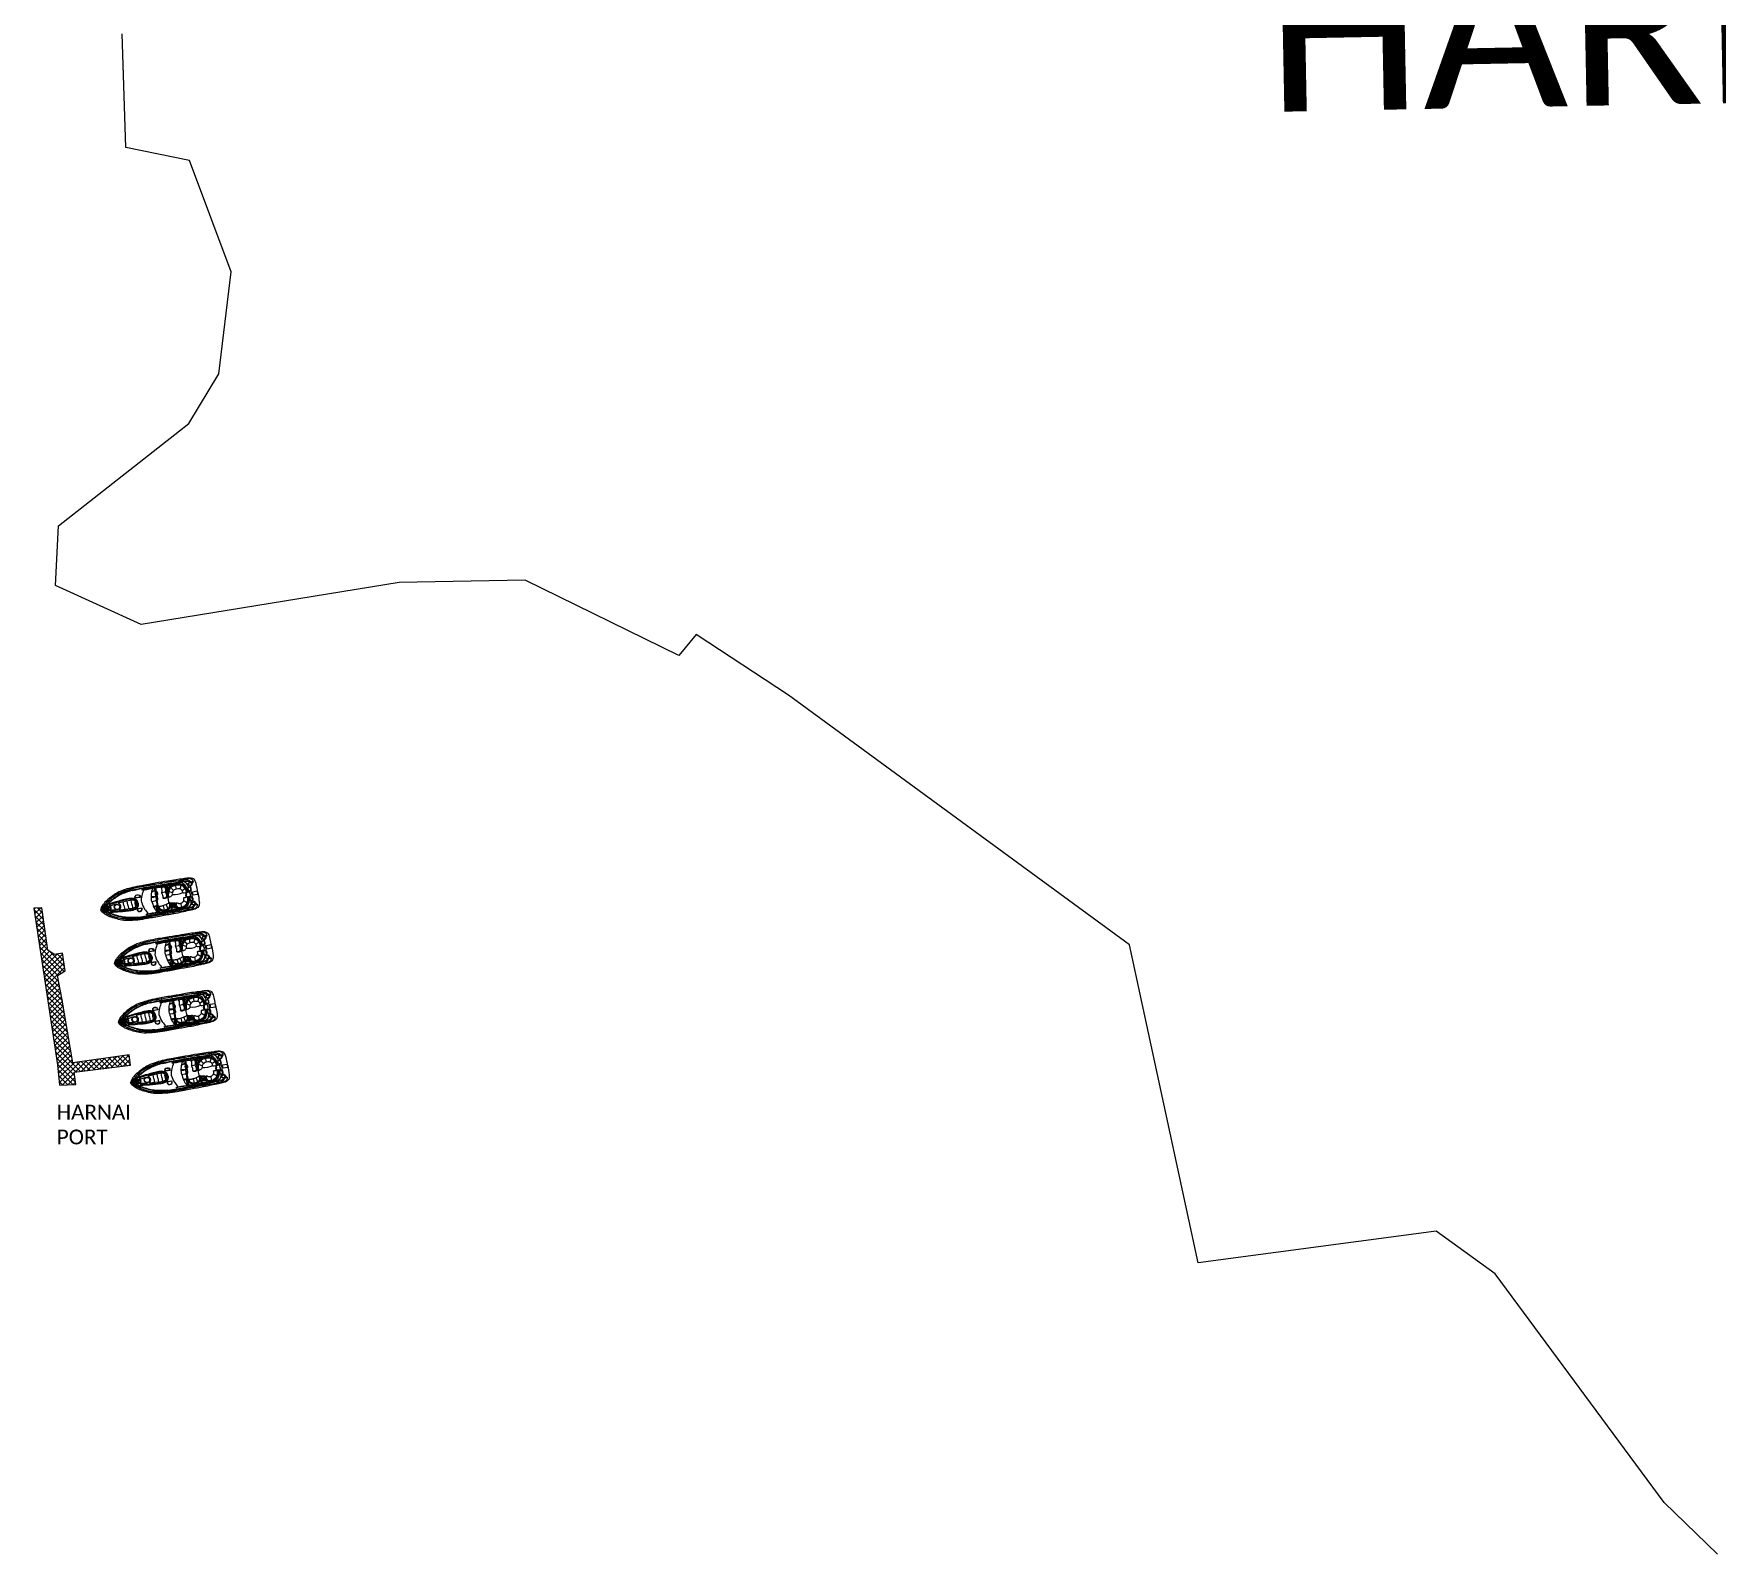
# Model space of a CAD drawing. Header units: metres. Extents: x 297490 to 300643, y 1968189 to 1972555.
# Drawn here: x 297490 to 298628, y 1969772 to 1970800 of the extents above; entities that cross this region are included whole.
import ezdxf

# ---------------------------------------------------------------- set-up
doc = ezdxf.new("R2010")
doc.units = ezdxf.units.M
doc.header["$MEASUREMENT"] = 0
for name, color, linetype in [('PORT', 5, 'Continuous'), ('PORT TEXT', 7, 'Continuous'), ('VILLAGE NAME', 250, 'Continuous')]:
    doc.layers.add(name, color=color, linetype=linetype)
doc.styles.get("Standard").update_dxf_attribs({"font": 'calibri.ttf'})

msp = doc.modelspace()

# ---------------------------------------------------------------- texts
at = {"layer": 'PORT TEXT'}
for s, p in [('HARNAI', (297506, 1970066.2)), ('PORT', (297506, 1970049.4))]:
    msp.add_text(s, height=10, dxfattribs=at).set_placement(p)
at = {"layer": 'VILLAGE NAME'}
msp.add_text('HARNAI', height=108.75, rotation=1.1028, dxfattribs=at).set_placement((298324, 1970747))

# ---------------------------------------------------------------- linework, layer by layer
at = {"color": 3}
for p, q in [((297552.7, 1970722.9), (297550.3, 1970799.9)), ((297595.6, 1970714.3), (297552.7, 1970722.9)), ((297623.8, 1970639), (297595.6, 1970714.3)), ((297615.5, 1970570.1), (297623.8, 1970639)), ((297595.3, 1970536.6), (297615.5, 1970570.1)), ((297507.2, 1970467.3), (297595.3, 1970536.6)), ((297505.1, 1970427.1), (297507.2, 1970467.3)), ((297563.1, 1970400.6), (297505.1, 1970427.1)), ((297737.4, 1970429), (297563.1, 1970400.6)), ((297822.6, 1970430.7), (297737.4, 1970429)), ((297926.4, 1970379.7), (297822.6, 1970430.7)), ((297938.1, 1970393.9), (297926.4, 1970379.7)), ((298000.4, 1970352.9), (297938.1, 1970393.9)), ((298230.9, 1970184.2), (298000.4, 1970352.9)), ((298277.3, 1969969.3), (298230.9, 1970184.2)), ((298438.2, 1969990.7), (298277.3, 1969969.3)), ((298478, 1969962), (298438.2, 1969990.7)), ((298592.3, 1969807.3), (298478, 1969962)), ((298628.2, 1969772.4), (298592.3, 1969807.3))]:
    msp.add_line(p, q, dxfattribs=at)
at = {"color": 32, "true_color": 0xcd6928}
for p, q in [((297572.8, 1970220), (297573, 1970222.9)), ((297573.5, 1970220.3), (297573, 1970222.9)), ((297580.9, 1970217), (297579.7, 1970224.1)), ((297584.9, 1970220.9), (297582.7, 1970223.5)), ((297586.9, 1970221.9), (297586.3, 1970224.9)), ((297589.4, 1970222), (297590.4, 1970225)), ((297590.7, 1970220.9), (297593.2, 1970222.8)), ((297597, 1970226), (297597, 1970226)), ((297551.4, 1970210.7), (297550.9, 1970213.3)), ((297554.1, 1970211.1), (297553.6, 1970213.9)), ((297554.1, 1970211.1), (297554.6, 1970208.4)), ((297556.8, 1970211.6), (297556.3, 1970214.4)), ((297556.8, 1970211.6), (297557.3, 1970208.8)), ((297573.3, 1970219.1), (297573.5, 1970220.1)), ((297574.3, 1970215.5), (297573.3, 1970217.6)), ((297573.3, 1970215.3), (297574.3, 1970215.5)), ((297573.4, 1970219.1), (297573.6, 1970219.9)), ((297573.4, 1970218.7), (297573.8, 1970217.9)), ((297573.5, 1970218.8), (297573.9, 1970218.1)), ((297573.8, 1970218.2), (297573.6, 1970219.8)), ((297574.3, 1970215.5), (297573.9, 1970217.7)), ((297574.3, 1970210.7), (297575.1, 1970206.5)), ((297579.4, 1970219.8), (297576.9, 1970219.4)), ((297581.2, 1970208.7), (297579.9, 1970211.3)), ((297584.1, 1970219.4), (297581.1, 1970220.6)), ((297590.4, 1970209.7), (297590.1, 1970212.4)), ((297594, 1970212.6), (297591.8, 1970213.9)), ((297593, 1970219.4), (297593.2, 1970218.1)), ((297593.5, 1970216.4), (297593.2, 1970218.1)), ((297593.5, 1970219.4), (297593.7, 1970218.2)), ((297594, 1970216.5), (297593.7, 1970218.2)), ((297599.4, 1970211.9), (297599.5, 1970211.9)), ((297551.4, 1970210.7), (297551.9, 1970208)), ((297573.8, 1970210.6), (297574.6, 1970206.4)), ((297578.9, 1970207.9), (297578.1, 1970210.6)), ((297596.2, 1970185.6), (297595.6, 1970188.6)), ((297598.7, 1970185.7), (297599.7, 1970188.7)), ((297606.3, 1970189.7), (297606.3, 1970189.7)), ((297560.7, 1970174.4), (297560.2, 1970177)), ((297563.4, 1970174.8), (297562.9, 1970177.6)), ((297566.1, 1970175.3), (297565.6, 1970178.1)), ((297582.1, 1970183.7), (297582.3, 1970186.6)), ((297582.8, 1970184), (297582.3, 1970186.6)), ((297582.6, 1970182.8), (297582.8, 1970183.8)), ((297583.6, 1970179.2), (297582.6, 1970181.3)), ((297582.6, 1970179.1), (297583.6, 1970179.2)), ((297582.7, 1970182.4), (297583.1, 1970181.6)), ((297582.8, 1970182.8), (297582.9, 1970183.6)), ((297582.8, 1970182.5), (297583.2, 1970181.8)), ((297583.1, 1970181.9), (297582.9, 1970183.5)), ((297583.6, 1970179.2), (297583.2, 1970181.4)), ((297588.8, 1970183.5), (297586.3, 1970183.1)), ((297590.2, 1970180.7), (297589, 1970187.8)), ((297593.4, 1970183.2), (297590.4, 1970184.3)), ((297594.2, 1970184.6), (297592, 1970187.2)), ((297600, 1970184.6), (297602.5, 1970186.5)), ((297603.4, 1970176.3), (297601.1, 1970177.6)), ((297602.3, 1970183.1), (297602.6, 1970181.8)), ((297602.9, 1970180.1), (297602.6, 1970181.8)), ((297602.8, 1970183.2), (297603.1, 1970181.9)), ((297603.4, 1970180.2), (297603.1, 1970181.9)), ((297560.7, 1970174.4), (297561.2, 1970171.7)), ((297563.4, 1970174.8), (297563.9, 1970172.1)), ((297566.1, 1970175.3), (297566.6, 1970172.5)), ((297583.2, 1970174.3), (297583.9, 1970170.1)), ((297583.7, 1970174.4), (297584.4, 1970170.2)), ((297588.2, 1970171.6), (297587.4, 1970174.3)), ((297590.5, 1970172.4), (297589.2, 1970175)), ((297599.7, 1970173.4), (297599.4, 1970176.1)), ((297608.8, 1970175.6), (297608.8, 1970175.6)), ((297584.7, 1970143.9), (297585, 1970146.8)), ((297585.4, 1970144.2), (297585, 1970146.8)), ((297585.2, 1970143), (297585.4, 1970144)), ((297585.3, 1970142.7), (297585.8, 1970141.8)), ((297585.4, 1970143), (297585.5, 1970143.9)), ((297585.4, 1970142.7), (297585.9, 1970142)), ((297585.8, 1970142.2), (297585.5, 1970143.7)), ((297591.4, 1970143.8), (297588.9, 1970143.3)), ((297592.9, 1970140.9), (297591.6, 1970148)), ((297596, 1970143.4), (297593, 1970144.5)), ((297596.9, 1970144.9), (297594.7, 1970147.5)), ((297598.8, 1970145.9), (297598.3, 1970148.9)), ((297601.3, 1970145.9), (297602.3, 1970148.9)), ((297602.6, 1970144.9), (297605.1, 1970146.8)), ((297605, 1970143.3), (297605.2, 1970142)), ((297605.5, 1970143.4), (297605.7, 1970142.1)), ((297608.9, 1970149.9), (297609, 1970150)), ((297563.3, 1970134.6), (297562.9, 1970137.3)), ((297563.3, 1970134.6), (297563.8, 1970132)), ((297566, 1970135.1), (297565.5, 1970137.8)), ((297566, 1970135.1), (297566.5, 1970132.3)), ((297568.7, 1970135.6), (297568.2, 1970138.3)), ((297568.7, 1970135.6), (297569.2, 1970132.8)), ((297586.3, 1970139.5), (297585.2, 1970141.6)), ((297585.2, 1970139.3), (297586.3, 1970139.5)), ((297585.8, 1970134.6), (297586.5, 1970130.3)), ((297586.3, 1970139.5), (297585.9, 1970141.7)), ((297586.3, 1970134.7), (297587, 1970130.4)), ((297590.8, 1970131.8), (297590.1, 1970134.6)), ((297593.1, 1970132.6), (297591.8, 1970135.3)), ((297602.3, 1970133.6), (297602, 1970136.3)), ((297606, 1970136.5), (297603.7, 1970137.8)), ((297605.5, 1970140.3), (297605.2, 1970142)), ((297606, 1970140.5), (297605.7, 1970142.1)), ((297611.4, 1970135.9), (297611.5, 1970135.9)), ((297617.2, 1970109), (297617.2, 1970109.1)), ((297574.3, 1970094.2), (297573.8, 1970097)), ((297577, 1970094.7), (297576.5, 1970097.4)), ((297593, 1970103), (297593.2, 1970105.9)), ((297593.7, 1970103.3), (297593.2, 1970105.9)), ((297593.5, 1970102.2), (297593.7, 1970103.1)), ((297594.5, 1970098.6), (297593.5, 1970100.7)), ((297593.5, 1970098.4), (297594.5, 1970098.6)), ((297593.6, 1970102.1), (297593.8, 1970103)), ((297593.6, 1970101.8), (297594, 1970101)), ((297593.7, 1970101.8), (297594.1, 1970101.1)), ((297594, 1970101.3), (297593.8, 1970102.8)), ((297594.5, 1970098.6), (297594.1, 1970100.8)), ((297599.6, 1970102.9), (297597.2, 1970102.4)), ((297601.1, 1970100), (297599.9, 1970107.1)), ((297604.3, 1970102.5), (297601.3, 1970103.6)), ((297605.1, 1970104), (297602.9, 1970106.6)), ((297607.1, 1970105), (297606.5, 1970108)), ((297609.6, 1970105), (297610.6, 1970108)), ((297610.9, 1970104), (297613.4, 1970105.9)), ((297614.2, 1970095.6), (297612, 1970096.9)), ((297613.2, 1970102.4), (297613.4, 1970101.1)), ((297613.7, 1970099.4), (297613.4, 1970101.1)), ((297613.7, 1970102.5), (297614, 1970101.2)), ((297614.2, 1970099.6), (297614, 1970101.2)), ((297571.6, 1970093.7), (297571.1, 1970096.4)), ((297571.6, 1970093.7), (297572.1, 1970091.1)), ((297574.3, 1970094.2), (297574.8, 1970091.4)), ((297577, 1970094.7), (297577.5, 1970091.9)), ((297594, 1970093.7), (297594.8, 1970089.4)), ((297594.6, 1970093.8), (297595.3, 1970089.5)), ((297599.1, 1970090.9), (297598.3, 1970093.7)), ((297601.4, 1970091.7), (297600.1, 1970094.4)), ((297610.6, 1970092.7), (297610.3, 1970095.4)), ((297619.7, 1970095), (297619.7, 1970095))]:
    msp.add_line(p, q, dxfattribs=at)
for points in [[(297601.4, 1970219.5, 0.01736), (297600.1, 1970225.7, 0.12634), (297598.8, 1970228.5, 0.172899), (297594.8, 1970229.3, 0.013884), (297591.4, 1970228.8, 0.008973), (297586.6, 1970228.2, 0.01509), (297581, 1970227.3, -0.002245), (297572.6, 1970225.9, 0.003342), (297563.2, 1970224.2, 0.016984), (297557, 1970222.9, 0.024546), (297552.3, 1970221.6, 0.067942), (297546.6, 1970219.2, 0.033948), (297543.1, 1970216.8, 0.022001), (297540, 1970214.4, 0.042872), (297537.3, 1970211.5, 0.059514), (297536.1, 1970209.6, 0.046364), (297535.8, 1970208.6, 0.104882), (297535.7, 1970207.9, 0.104882)], [(297586.3, 1970227.4, -0.006425), (297581.2, 1970226.6, -0.002217), (297572.7, 1970225.1, 0.003368), (297563.2, 1970223.5, 0.024633), (297557.3, 1970222.3, 0.015037), (297553.5, 1970221.2, 0.025439), (297551.4, 1970220.4, 0.013843), (297547.1, 1970218.6, 0.040266), (297543.5, 1970216.2, 0.016729), (297540.4, 1970213.6, 0.029739), (297537.7, 1970210.4, -0.01525), (297536.6, 1970208.8, 0.132389), (297536.5, 1970208.4, 0.028442), (297536.5, 1970208.3, 0.028442)], [(297586.4, 1970227.3, -0.006424), (297581.2, 1970226.5, -0.002217), (297572.7, 1970225, 0.003368), (297563.3, 1970223.4, 0.024633), (297557.3, 1970222.3, 0.015038), (297553.5, 1970221.1, 0.025461), (297551.4, 1970220.3, 0.013839), (297547.2, 1970218.5, 0.040238), (297543.5, 1970216.2, 0.016715), (297540.4, 1970213.5, 0.029693), (297537.8, 1970210.4, -0.015234), (297536.7, 1970208.7, 0.134036), (297536.6, 1970208.4, 0.024879), (297536.6, 1970208.3, 0.024879)], [(297557.1, 1970221.3), (297559.4, 1970221.8), (297561.9, 1970222.3), (297566.1, 1970223.1), (297571.9, 1970224.1), (297581.2, 1970225.6, 0.002601), (297586.2, 1970226.4, -0.004411), (297590.5, 1970227.1, -0.013009), (297593.5, 1970227.4, -0.113396), (297595.2, 1970227.1, -0.146005), (297596, 1970226.5, -1.595219)], [(297557.2, 1970221.3), (297559.4, 1970221.8), (297561.9, 1970222.3), (297566.1, 1970223), (297571.9, 1970224), (297581.2, 1970225.5, 0.002601), (297586.3, 1970226.3, -0.004411), (297590.5, 1970227, -0.013003), (297593.5, 1970227.3, -0.113337), (297595.1, 1970227, -0.144821), (297595.9, 1970226.4, -0.138987)], [(297557.2, 1970221.2), (297559.4, 1970221.7), (297562, 1970222.2), (297566.2, 1970222.9), (297571.9, 1970223.9), (297581.2, 1970225.5, 0.002601), (297586.3, 1970226.3, -0.00441), (297590.6, 1970226.9, -0.012997), (297593.5, 1970227.2, -0.113276), (297595.1, 1970227, -0.142458), (297595.8, 1970226.4, -0.142458)], [(297557.2, 1970221), (297559.4, 1970221.5), (297562, 1970222), (297566.2, 1970222.8), (297572, 1970223.8), (297581.2, 1970225.3, 0.002601), (297586.3, 1970226.1, -0.00441), (297590.6, 1970226.8, -0.002867), (297591.2, 1970226.9, -0.002867)], [(297594.5, 1970219.7), (297594.3, 1970221.2, 0.202722), (297591.4, 1970225.5, 0.178768), (297588.9, 1970226.1, -0.010028), (297584.2, 1970225.3, 0.005356), (297576.5, 1970224, 0.016605), (297570.2, 1970222.8, -0.018921), (297563.7, 1970221.6, 0.925873), (297563.7, 1970221.3, 0.041202), (297564.9, 1970221.4, 0.024461), (297568.6, 1970222.1, -0.012888), (297575.8, 1970223.3, 0.019359), (297580, 1970224.1, -0.002375), (297584.9, 1970225.1, 0.006386), (297588, 1970225.6, 0.013656), (297589.2, 1970225.9, 0.862706), (297589.2, 1970226.1, -0.648089)], [(297589.2, 1970226, 0.016488), (297589, 1970226, -0.010023), (297584.2, 1970225.3, 0.005356), (297576.5, 1970223.9, 0.016607), (297570.2, 1970222.7, -0.018921), (297563.7, 1970221.5, -0.01143), (297563.7, 1970221.5, 0.913283), (297563.7, 1970221.4, 0.041174), (297564.9, 1970221.5, 0.024478), (297568.6, 1970222.1, -0.012889), (297575.8, 1970223.4, 0.019362), (297580, 1970224.2, -0.002377), (297584.9, 1970225.2, 0.006391), (297588, 1970225.7, 0.013664), (297589.2, 1970225.9, -0.000701), (297589.2, 1970225.9, 0.819976), (297589.2, 1970226, 0.819976)], [(297570.1, 1970214, -0.033687), (297570, 1970218.8, -0.051879), (297570.9, 1970222.5, -1.92312)], [(297580.3, 1970216.1, -0.164009), (297578.2, 1970215.5, -0.407559), (297577.8, 1970216.2, 0.20466), (297577.1, 1970219, -0.28657), (297577, 1970219.8, 0.198759), (297576.7, 1970222.7, -0.45148), (297576.7, 1970223.5, -1.463971)], [(297581.1, 1970216.2, -0.291269), (297580.3, 1970216.1, -0.299867), (297580.2, 1970216.6, 0.273478), (297579.6, 1970219.5, -0.28657), (297579.5, 1970220.2, 0.198759), (297579.1, 1970223.2, -0.45148), (297579.1, 1970223.9, -1.463971)], [(297594.5, 1970219.7), (297593.9, 1970219.5), (297592.1, 1970219.2, -0.448043), (297591.1, 1970219.9, 0.025561), (297590.8, 1970220.8, 0.15676), (297590, 1970221.6, 0.144288), (297589.3, 1970222, 0.079427), (297587.8, 1970222.1, 0.054179), (297586.1, 1970221.7, 0.127294), (297584.9, 1970220.9, -0.025195), (297584.3, 1970220.2, 0.112656), (297584.1, 1970219.4, 0.061652), (297584.1, 1970218.5, -0.222278), (297583.9, 1970217.8, -0.049109), (297583.4, 1970217.2, -0.09997), (297582.8, 1970216.7, -0.045992), (297581.7, 1970216.4), (297581.1, 1970216.2)], [(297586.3, 1970227.4, 0.002942), (297590.1, 1970228, -0.002013), (297592.5, 1970228.4, -0.130442), (297594.3, 1970228.3, -0.261246), (297596.3, 1970226.6, -0.209197)], [(297586.3, 1970227.3, 0.002941), (297590.1, 1970227.9, -0.002014), (297592.5, 1970228.3, -0.130992), (297594.3, 1970228.2, -0.261832), (297596.3, 1970226.6, -0.261832)], [(297595.1, 1970223.1, 0.043334), (297594.4, 1970224.7, 0.18333), (297592.2, 1970226.7, 0.123985), (297590.1, 1970226.8, -0.015377), (297588.6, 1970226.6)], [(297595.2, 1970223.1, 0.043195), (297594.4, 1970224.7, 0.183415), (297592.3, 1970226.7, 0.094511), (297590.6, 1970226.9)], [(297598.3, 1970226.6, 0.164393), (297597.9, 1970227.7, 0.188684), (297596.4, 1970228.9, 0.10758), (297592.9, 1970229)], [(297601.4, 1970219.5, -0.01736), (297602.3, 1970213.3, -0.12634), (297602, 1970210.3, -0.172899), (297598.5, 1970208.1, -0.013884), (297595.2, 1970207.4, -0.008973), (297590.4, 1970206.3, -0.01509), (297585, 1970205.2, 0.002245), (297576.5, 1970203.6, -0.003342), (297567.2, 1970202, -0.016984), (297560.8, 1970201, -0.024546), (297556, 1970200.7, -0.067942), (297549.9, 1970201, -0.033948), (297545.7, 1970202, -0.022001), (297541.9, 1970203.2, -0.042872), (297538.5, 1970205, -0.059514), (297536.7, 1970206.4, -0.046364), (297536, 1970207.3, -0.104882), (297535.7, 1970207.9, -0.104882)], [(297557.1, 1970221.3, 0.031596), (297553.7, 1970220.4, 0.004928), (297551.5, 1970219.5, 0.02844), (297547.8, 1970217.8, 0.042875), (297544.4, 1970215.5, 0.035347), (297541.2, 1970212.9, 0.024093), (297538.6, 1970210.1, 0.079837), (297537.4, 1970208.4)], [(297557.2, 1970221.3, 0.031592), (297553.8, 1970220.3, 0.004926), (297551.6, 1970219.5, 0.028436), (297547.9, 1970217.7, 0.042895), (297544.4, 1970215.4, 0.035363), (297541.3, 1970212.8, 0.024111), (297538.6, 1970210, 0.077658), (297537.5, 1970208.5, 0.077658)], [(297557.2, 1970221.2, 0.031588), (297553.8, 1970220.2, 0.004924), (297551.6, 1970219.4, 0.028433), (297547.9, 1970217.6, 0.042917), (297544.5, 1970215.4, 0.035379), (297541.3, 1970212.8, 0.02413), (297538.7, 1970210, 0.075408), (297537.6, 1970208.5, 0.075408)], [(297557.2, 1970221, 0.031581), (297553.8, 1970220.1, 0.00492), (297551.7, 1970219.2, 0.028426), (297548, 1970217.5, 0.042959), (297544.6, 1970215.2, 0.035411), (297541.4, 1970212.7, 0.028829), (297539.2, 1970210.3, 0.092336), (297538.3, 1970208.6, 0.080328)], [(297541.8, 1970211.5), (297541.9, 1970210.9, -0.382221), (297541.7, 1970210.3), (297539.4, 1970209.5, -0.786544), (297539.1, 1970209.7), (297540.7, 1970211.8, -0.616464), (297541.8, 1970211.5, -3.844907)], [(297562.4, 1970216.3), (297559, 1970215.7, -0.483063), (297560.3, 1970218.1, -0.50024), (297562.4, 1970216.3, -0.418424)], [(297560.4, 1970202.8), (297562.7, 1970203.1), (297565.3, 1970203.5), (297569.5, 1970204.2), (297575.2, 1970205.3), (297584.5, 1970207, -0.002601), (297589.5, 1970208, 0.00441), (297593.8, 1970208.9, 0.012997), (297596.7, 1970209.6, 0.113276), (297598.1, 1970210.4, 0.142458), (297598.5, 1970211.2, 0.142458)], [(297560.5, 1970202.6), (297562.7, 1970202.9), (297565.3, 1970203.3), (297569.5, 1970204.1), (297575.3, 1970205.1), (297584.5, 1970206.9, -0.002601), (297589.5, 1970207.9, 0.004411), (297593.8, 1970208.7, 0.013009), (297596.7, 1970209.4, 0.113396), (297598.2, 1970210.3, 0.146005), (297598.7, 1970211.2, 1.595219)], [(297560.4, 1970202.7), (297562.7, 1970203), (297565.3, 1970203.4), (297569.5, 1970204.2), (297575.3, 1970205.2), (297584.5, 1970206.9, -0.002601), (297589.5, 1970207.9, 0.004411), (297593.8, 1970208.8, 0.013003), (297596.7, 1970209.5, 0.113337), (297598.1, 1970210.3, 0.144821), (297598.6, 1970211.2, 0.138987)], [(297563.4, 1970212.8, -0.096403), (297563.7, 1970217.6, -0.040538), (297565, 1970221.4, -1.92312)], [(297563.4, 1970212.8, 0.096403), (297565.4, 1970208.4, 0.040538), (297567.9, 1970205.2, 1.92312)], [(297595, 1970216.9), (297595.3, 1970215.5, -0.202722), (297594.1, 1970210.5, -0.178768), (297592, 1970209.1, 0.010028), (297587.3, 1970208.2, -0.005356), (297579.5, 1970206.7, -0.016605), (297573.2, 1970205.7, 0.018921), (297566.7, 1970204.6, -0.925873), (297566.6, 1970204.9, -0.041202), (297567.8, 1970205.2, -0.024461), (297571.5, 1970205.9, 0.012888), (297578.7, 1970207.2, -0.019359), (297582.9, 1970207.9, 0.002375), (297587.8, 1970208.6, -0.006386), (297590.9, 1970209.2, -0.013656), (297592.1, 1970209.4, -0.862706), (297592.2, 1970209.2, 0.648089)], [(297570.1, 1970214, 0.033687), (297571.7, 1970209.5, 0.051879), (297573.8, 1970206.3, 1.92312)], [(297570.3, 1970213.6), (297572.4, 1970214, 0.462925), (297573.3, 1970215.3), (297572.8, 1970217.1)], [(297572.4, 1970214), (297573.4, 1970214.1, 0.545737), (297574, 1970215.5, 0.282905)], [(297573.4, 1970214.1), (297573.7, 1970214.2, 0.516839), (297574.3, 1970215.5, 0.282905)], [(297581.1, 1970216.2), (297581.6, 1970213.1, 0.158322), (297585.1, 1970212.7, -0.417676), (297586.1, 1970212.1), (297586.8, 1970208.5)], [(297583.6, 1970208), (297583, 1970211.2, -0.406088), (297584.4, 1970212.6)], [(297590, 1970207, -0.002942), (297593.7, 1970207.7, 0.002013), (297596.1, 1970208.2, 0.130442), (297597.7, 1970208.9, 0.261246), (297599.1, 1970211.2, 0.209197)], [(297590, 1970207, -0.002941), (297593.7, 1970207.8, 0.002014), (297596.1, 1970208.2, 0.130992), (297597.7, 1970208.9, 0.261832), (297599, 1970211.2, 0.261832)], [(297596.7, 1970214.1, -0.043334), (297596.6, 1970212.3, -0.18333), (297595.2, 1970209.7, -0.123985), (297593.3, 1970208.8, 0.015377), (297591.8, 1970208.5)], [(297596.8, 1970214.1, -0.043195), (297596.7, 1970212.3, -0.183415), (297595.3, 1970209.6, -0.094511), (297593.8, 1970208.9)], [(297600.9, 1970211.8, -0.164393), (297600.9, 1970210.6, -0.188684), (297599.9, 1970209.1, -0.10758), (297596.7, 1970207.7)], [(297590, 1970207, 0.006425), (297584.8, 1970206, 0.002217), (297576.4, 1970204.4, -0.003368), (297566.9, 1970202.7, -0.024633), (297561, 1970201.7, -0.015037), (297557, 1970201.5, -0.025439), (297554.7, 1970201.5, -0.013843), (297550.1, 1970201.8, -0.040266), (297545.9, 1970202.7, -0.016729), (297542, 1970204.1, -0.029739), (297538.4, 1970206.2, 0.01525), (297536.9, 1970207.4, -0.132389), (297536.6, 1970207.6, -0.028442), (297536.6, 1970207.8, -0.028442)], [(297590, 1970207, 0.006424), (297584.8, 1970206, 0.002217), (297576.4, 1970204.5, -0.003368), (297566.9, 1970202.8, -0.024633), (297561, 1970201.8, -0.015038), (297557, 1970201.6, -0.025461), (297554.7, 1970201.6, -0.013839), (297550.1, 1970201.9, -0.040238), (297545.9, 1970202.8, -0.016715), (297542.1, 1970204.2, -0.029693), (297538.5, 1970206.3, 0.015234), (297536.9, 1970207.4, -0.134036), (297536.7, 1970207.7, -0.024879), (297536.7, 1970207.8, -0.024879)], [(297560.5, 1970202.6, -0.031596), (297556.9, 1970202.4, -0.004928), (297554.6, 1970202.4, -0.02844), (297550.5, 1970202.8, -0.042875), (297546.5, 1970203.7, -0.035347), (297542.6, 1970205.1, -0.024093), (297539.2, 1970206.8, -0.079837), (297537.5, 1970207.9)], [(297560.4, 1970202.7, -0.031592), (297556.9, 1970202.4, -0.004926), (297554.6, 1970202.5, -0.028436), (297550.5, 1970202.8, -0.042895), (297546.5, 1970203.8, -0.035363), (297542.6, 1970205.2, -0.024111), (297539.2, 1970206.9, -0.077658), (297537.6, 1970207.9, -0.077658)], [(297560.4, 1970202.8, -0.031588), (297556.9, 1970202.5, -0.004924), (297554.6, 1970202.5, -0.028433), (297550.5, 1970202.9, -0.042917), (297546.5, 1970203.9, -0.035379), (297542.7, 1970205.2, -0.02413), (297539.2, 1970206.9, -0.075408), (297537.7, 1970208, -0.075408)], [(297560.4, 1970202.9, -0.031581), (297556.9, 1970202.7, -0.00492), (297554.6, 1970202.7, -0.028426), (297550.5, 1970203.1, -0.042959), (297546.6, 1970204, -0.035411), (297542.7, 1970205.4, -0.028829), (297539.9, 1970206.8, -0.092336), (297538.4, 1970208.1, -0.080328)], [(297542.7, 1970206.5), (297542.6, 1970207.1, 0.382221), (297542.1, 1970207.6), (297539.8, 1970207.7, 0.786544), (297539.5, 1970207.3), (297541.7, 1970205.9, 0.616464), (297542.7, 1970206.5, 3.844907)], [(297563.6, 1970209.1), (297560.3, 1970208.5, 0.483063), (297562.3, 1970206.7, 0.50024), (297563.6, 1970209.1, 0.418424)], [(297560.4, 1970202.9), (297562.7, 1970203.2), (297565.2, 1970203.6), (297569.4, 1970204.4), (297575.2, 1970205.4), (297584.5, 1970207.2, -0.002601), (297589.5, 1970208.2, 0.00441), (297593.7, 1970209, 0.002867), (297594.4, 1970209.2, 0.002867)], [(297592.2, 1970209.2, -0.016488), (297591.9, 1970209.2, 0.010023), (297587.3, 1970208.3, -0.005356), (297579.5, 1970206.8, -0.016607), (297573.2, 1970205.8, 0.018921), (297566.7, 1970204.7, 0.01143), (297566.7, 1970204.7, -0.913283), (297566.7, 1970204.8, -0.041174), (297567.8, 1970205.1, -0.024478), (297571.5, 1970205.8, 0.012889), (297578.7, 1970207.1, -0.019362), (297582.9, 1970207.8, 0.002377), (297587.8, 1970208.6, -0.006391), (297590.9, 1970209.1, -0.013664), (297592.1, 1970209.3, 0.000701), (297592.1, 1970209.3, -0.819976), (297592.2, 1970209.2, -0.819976)], [(297610.7, 1970183.2, 0.01736), (297609.4, 1970189.4, 0.12634), (297608.1, 1970192.2, 0.172899), (297604.1, 1970193, 0.013884), (297600.7, 1970192.5, 0.008973), (297595.9, 1970191.9, 0.01509), (297590.4, 1970191, -0.002245), (297581.9, 1970189.6, 0.003342), (297572.5, 1970188, 0.016984), (297566.3, 1970186.7, 0.024546), (297561.6, 1970185.3, 0.067942), (297556, 1970182.9, 0.033948), (297552.4, 1970180.5, 0.022001), (297549.3, 1970178.1, 0.042872), (297546.6, 1970175.2, 0.059514), (297545.5, 1970173.3, 0.046364), (297545.1, 1970172.3, 0.104882), (297545, 1970171.6, 0.104882)], [(297595.7, 1970191.1, -0.006425), (297590.5, 1970190.3, -0.002217), (297582, 1970188.8, 0.003368), (297572.6, 1970187.2, 0.024633), (297566.6, 1970186, 0.015037), (297562.8, 1970184.9, 0.025439), (297560.7, 1970184.1, 0.013843), (297556.4, 1970182.3, 0.040266), (297552.8, 1970179.9, 0.016729), (297549.7, 1970177.3, 0.029739), (297547, 1970174.1, -0.01525), (297546, 1970172.5, 0.132389), (297545.8, 1970172.1, 0.028442), (297545.8, 1970172, 0.028442)], [(297595.7, 1970191, -0.006424), (297590.5, 1970190.2, -0.002217), (297582, 1970188.8, 0.003368), (297572.6, 1970187.1, 0.024633), (297566.6, 1970186, 0.015038), (297562.8, 1970184.8, 0.025461), (297560.7, 1970184, 0.013839), (297556.5, 1970182.2, 0.040238), (297552.8, 1970179.9, 0.016715), (297549.7, 1970177.2, 0.029693), (297547.1, 1970174.1, -0.015234), (297546, 1970172.4, 0.134036), (297545.9, 1970172.1, 0.024879), (297545.9, 1970172, 0.024879)], [(297566.5, 1970185), (297568.7, 1970185.5), (297571.2, 1970186), (297575.5, 1970186.8), (297581.2, 1970187.8), (297590.5, 1970189.3, 0.002601), (297595.6, 1970190.1, -0.004411), (297599.9, 1970190.8, -0.013009), (297602.8, 1970191.1, -0.113396), (297604.5, 1970190.8, -0.146005), (297605.3, 1970190.2, -1.595219)], [(297566.5, 1970185), (297568.7, 1970185.5), (297571.3, 1970186), (297575.5, 1970186.7), (297581.2, 1970187.7), (297590.5, 1970189.3, 0.002601), (297595.6, 1970190, -0.004411), (297599.9, 1970190.7, -0.013003), (297602.8, 1970191, -0.113337), (297604.5, 1970190.8, -0.144821), (297605.2, 1970190.1, -0.138987)], [(297566.5, 1970184.9), (297568.7, 1970185.4), (297571.3, 1970185.9), (297575.5, 1970186.6), (297581.3, 1970187.6), (297590.5, 1970189.2, 0.002601), (297595.6, 1970190, -0.00441), (297599.9, 1970190.6, -0.012997), (297602.8, 1970190.9, -0.113276), (297604.4, 1970190.7, -0.142458), (297605.2, 1970190.1, -0.142458)], [(297566.5, 1970184.7), (297568.7, 1970185.2), (297571.3, 1970185.7), (297575.5, 1970186.5), (297581.3, 1970187.5), (297590.6, 1970189, 0.002601), (297595.6, 1970189.8, -0.00441), (297599.9, 1970190.5, -0.002867), (297600.5, 1970190.6, -0.002867)], [(297603.8, 1970183.4), (297603.6, 1970184.9, 0.202722), (297600.7, 1970189.2, 0.178768), (297598.3, 1970189.8, -0.010028), (297593.5, 1970189, 0.005356), (297585.8, 1970187.7, 0.016605), (297579.5, 1970186.5, -0.018921), (297573, 1970185.3, 0.925873), (297573, 1970185, 0.041202), (297574.2, 1970185.1, 0.024461), (297577.9, 1970185.8, -0.012888), (297585.1, 1970187, 0.019359), (297589.3, 1970187.8, -0.002375), (297594.2, 1970188.8, 0.006386), (297597.3, 1970189.3, 0.013656), (297598.5, 1970189.6, 0.862706), (297598.5, 1970189.8, -0.648089)], [(297598.5, 1970189.7, 0.016488), (297598.3, 1970189.7, -0.010023), (297593.6, 1970189, 0.005356), (297585.8, 1970187.7, 0.016607), (297579.5, 1970186.4, -0.018921), (297573, 1970185.2, -0.01143), (297573, 1970185.2, 0.913283), (297573, 1970185.1, 0.041174), (297574.2, 1970185.2, 0.024478), (297577.9, 1970185.9, -0.012889), (297585.1, 1970187.1, 0.019362), (297589.3, 1970187.9, -0.002377), (297594.2, 1970188.9, 0.006391), (297597.3, 1970189.4, 0.013664), (297598.5, 1970189.6, -0.000701), (297598.5, 1970189.6, 0.819976), (297598.5, 1970189.7, 0.819976)], [(297595.7, 1970191.1, 0.002942), (297599.4, 1970191.7, -0.002013), (297601.8, 1970192.1, -0.130442), (297603.6, 1970192, -0.261246), (297605.7, 1970190.3, -0.209197)], [(297595.7, 1970191, 0.002941), (297599.4, 1970191.7, -0.002014), (297601.8, 1970192, -0.130992), (297603.6, 1970191.9, -0.261832), (297605.6, 1970190.3, -0.261832)], [(297604.4, 1970186.8, 0.043334), (297603.7, 1970188.4, 0.18333), (297601.5, 1970190.4, 0.123985), (297599.4, 1970190.5, -0.015377), (297597.9, 1970190.3)], [(297604.5, 1970186.8, 0.043195), (297603.8, 1970188.4, 0.183415), (297601.6, 1970190.4, 0.094511), (297599.9, 1970190.6)], [(297607.6, 1970190.3, 0.164393), (297607.2, 1970191.4, 0.188684), (297605.7, 1970192.6, 0.10758), (297602.2, 1970192.7)], [(297610.7, 1970183.2, -0.01736), (297611.6, 1970177, -0.12634), (297611.3, 1970174, -0.172899), (297607.8, 1970171.8, -0.013884), (297604.5, 1970171.1, -0.008973), (297599.7, 1970170, -0.01509), (297594.3, 1970168.9, 0.002245), (297585.8, 1970167.4, -0.003342), (297576.5, 1970165.7, -0.016984), (297570.2, 1970164.7, -0.024546), (297565.4, 1970164.4, -0.067942), (297559.2, 1970164.7, -0.033948), (297555, 1970165.7, -0.022001), (297551.3, 1970166.9, -0.042872), (297547.8, 1970168.7, -0.059514), (297546, 1970170.1, -0.046364), (297545.3, 1970171, -0.104882), (297545, 1970171.6, -0.104882)], [(297566.5, 1970185, 0.031596), (297563.1, 1970184.1, 0.004928), (297560.9, 1970183.2, 0.02844), (297557.2, 1970181.5, 0.042875), (297553.7, 1970179.2, 0.035347), (297550.5, 1970176.6, 0.024093), (297547.9, 1970173.8, 0.079837), (297546.7, 1970172.2)], [(297566.5, 1970185, 0.031592), (297563.1, 1970184, 0.004926), (297560.9, 1970183.2, 0.028436), (297557.2, 1970181.4, 0.042895), (297553.8, 1970179.1, 0.035363), (297550.6, 1970176.5, 0.024111), (297548, 1970173.8, 0.077658), (297546.8, 1970172.2, 0.077658)], [(297566.5, 1970184.9, 0.031588), (297563.1, 1970183.9, 0.004924), (297560.9, 1970183.1, 0.028433), (297557.2, 1970181.3, 0.042917), (297553.8, 1970179.1, 0.035379), (297550.6, 1970176.5, 0.02413), (297548, 1970173.7, 0.075408), (297546.9, 1970172.2, 0.075408)], [(297566.5, 1970184.7, 0.031581), (297563.2, 1970183.8, 0.00492), (297561, 1970182.9, 0.028426), (297557.3, 1970181.2, 0.042959), (297553.9, 1970179, 0.035411), (297550.8, 1970176.4, 0.028829), (297548.5, 1970174, 0.092336), (297547.6, 1970172.3, 0.080328)], [(297571.7, 1970180), (297568.4, 1970179.4, -0.483063), (297569.6, 1970181.8, -0.50024), (297571.7, 1970180, -0.418424)], [(297572.7, 1970176.5, -0.096403), (297573, 1970181.3, -0.040538), (297574.3, 1970185.1, -1.92312)], [(297604.3, 1970180.6), (297604.6, 1970179.2, -0.202722), (297603.4, 1970174.2, -0.178768), (297601.3, 1970172.8, 0.010028), (297596.6, 1970171.9, -0.005356), (297588.8, 1970170.4, -0.016605), (297582.6, 1970169.4, 0.018921), (297576, 1970168.4, -0.925873), (297575.9, 1970168.6, -0.041202), (297577.1, 1970168.9, -0.024461), (297580.8, 1970169.6, 0.012888), (297588, 1970170.9, -0.019359), (297592.2, 1970171.6, 0.002375), (297597.1, 1970172.3, -0.006386), (297600.2, 1970172.9, -0.013656), (297601.4, 1970173.1, -0.862706), (297601.5, 1970172.9, 0.648089)], [(297579.4, 1970177.7, -0.033687), (297579.3, 1970182.5, -0.051879), (297580.2, 1970186.2, -1.92312)], [(297579.4, 1970177.7, 0.033687), (297581, 1970173.2, 0.051879), (297583.1, 1970170, 1.92312)], [(297579.6, 1970177.3), (297581.8, 1970177.7, 0.462925), (297582.6, 1970179.1), (297582.2, 1970180.8)], [(297581.8, 1970177.7), (297582.7, 1970177.8, 0.545737), (297583.3, 1970179.2, 0.282905)], [(297582.7, 1970177.8), (297583, 1970177.9, 0.516839), (297583.6, 1970179.2, 0.282905)], [(297589.7, 1970179.8, -0.164009), (297587.5, 1970179.3, -0.407559), (297587.1, 1970179.9, 0.20466), (297586.5, 1970182.7, -0.28657), (297586.3, 1970183.5, 0.198759), (297586, 1970186.5, -0.45148), (297586, 1970187.2, -1.463971)], [(297590.4, 1970179.9, -0.291269), (297589.6, 1970179.9, -0.299867), (297589.5, 1970180.3, 0.273478), (297588.9, 1970183.2, -0.28657), (297588.8, 1970183.9, 0.198759), (297588.5, 1970186.9, -0.45148), (297588.5, 1970187.6, -1.463971)], [(297603.8, 1970183.4), (297603.2, 1970183.2), (297601.4, 1970182.9, -0.448043), (297600.4, 1970183.6, 0.025561), (297600.1, 1970184.5, 0.15676), (297599.4, 1970185.3, 0.144288), (297598.6, 1970185.7, 0.079427), (297597.1, 1970185.8, 0.054179), (297595.4, 1970185.4, 0.127294), (297594.2, 1970184.6, -0.025195), (297593.6, 1970183.9, 0.112656), (297593.4, 1970183.1, 0.061652), (297593.4, 1970182.2, -0.222278), (297593.2, 1970181.5, -0.049109), (297592.8, 1970180.9, -0.09997), (297592.1, 1970180.4, -0.045992), (297591, 1970180.1), (297590.4, 1970179.9)], [(297590.4, 1970179.9), (297591, 1970176.8, 0.158322), (297594.5, 1970176.4, -0.417676), (297595.4, 1970175.8), (297596.1, 1970172.2)], [(297606, 1970177.8, -0.043334), (297605.9, 1970176, -0.18333), (297604.6, 1970173.4, -0.123985), (297602.6, 1970172.5, 0.015377), (297601.1, 1970172.2)], [(297606.1, 1970177.8, -0.043195), (297606, 1970176, -0.183415), (297604.6, 1970173.3, -0.094511), (297603.1, 1970172.6)], [(297599.3, 1970170.7, 0.006425), (297594.1, 1970169.7, 0.002217), (297585.7, 1970168.1, -0.003368), (297576.3, 1970166.4, -0.024633), (297570.3, 1970165.4, -0.015037), (297566.3, 1970165.2, -0.025439), (297564.1, 1970165.2, -0.013843), (297559.4, 1970165.5, -0.040266), (297555.2, 1970166.4, -0.016729), (297551.4, 1970167.8, -0.029739), (297547.8, 1970169.9, 0.01525), (297546.2, 1970171.1, -0.132389), (297546, 1970171.3, -0.028442), (297545.9, 1970171.5, -0.028442)], [(297599.3, 1970170.7, 0.006424), (297594.1, 1970169.7, 0.002217), (297585.7, 1970168.2, -0.003368), (297576.2, 1970166.5, -0.024633), (297570.3, 1970165.5, -0.015038), (297566.3, 1970165.3, -0.025461), (297564.1, 1970165.3, -0.013839), (297559.4, 1970165.6, -0.040238), (297555.2, 1970166.5, -0.016715), (297551.4, 1970167.9, -0.029693), (297547.8, 1970170, 0.015234), (297546.2, 1970171.1, -0.134036), (297546, 1970171.4, -0.024879), (297546, 1970171.5, -0.024879)], [(297569.8, 1970166.3, -0.031596), (297566.3, 1970166.1, -0.004928), (297563.9, 1970166.1, -0.02844), (297559.8, 1970166.5, -0.042875), (297555.8, 1970167.4, -0.035347), (297551.9, 1970168.8, -0.024093), (297548.5, 1970170.5, -0.079837), (297546.8, 1970171.6)], [(297569.8, 1970166.4, -0.031592), (297566.3, 1970166.1, -0.004926), (297563.9, 1970166.2, -0.028436), (297559.8, 1970166.5, -0.042895), (297555.8, 1970167.5, -0.035363), (297552, 1970168.9, -0.024111), (297548.5, 1970170.6, -0.077658), (297546.9, 1970171.6, -0.077658)], [(297569.8, 1970166.5, -0.031588), (297566.3, 1970166.2, -0.004924), (297563.9, 1970166.2, -0.028433), (297559.8, 1970166.6, -0.042917), (297555.9, 1970167.6, -0.035379), (297552, 1970168.9, -0.02413), (297548.6, 1970170.6, -0.075408), (297547, 1970171.7, -0.075408)], [(297569.7, 1970166.6, -0.031581), (297566.3, 1970166.4, -0.00492), (297563.9, 1970166.4, -0.028426), (297559.9, 1970166.8, -0.042959), (297555.9, 1970167.7, -0.035411), (297552, 1970169.1, -0.028829), (297549.2, 1970170.5, -0.092336), (297547.7, 1970171.8, -0.080328)], [(297551.1, 1970175.2), (297551.2, 1970174.6, -0.382221), (297551, 1970174), (297548.8, 1970173.2, -0.786544), (297548.4, 1970173.4), (297550, 1970175.5, -0.616464), (297551.1, 1970175.2, -3.844907)], [(297552, 1970170.2), (297551.9, 1970170.8, 0.382221), (297551.5, 1970171.3), (297549.1, 1970171.4, 0.786544), (297548.9, 1970171), (297551, 1970169.6, 0.616464), (297552, 1970170.2, 3.844907)], [(297573, 1970172.8), (297569.6, 1970172.2, 0.483063), (297571.6, 1970170.4, 0.50024), (297573, 1970172.8, 0.418424)], [(297569.7, 1970166.6), (297572, 1970166.9), (297574.6, 1970167.3), (297578.8, 1970168.1), (297584.5, 1970169.1), (297593.8, 1970170.9, -0.002601), (297598.8, 1970171.9, 0.00441), (297603, 1970172.7, 0.002867), (297603.7, 1970172.9, 0.002867)], [(297569.8, 1970166.3), (297572, 1970166.6), (297574.6, 1970167), (297578.8, 1970167.8), (297584.6, 1970168.8), (297593.8, 1970170.6, -0.002601), (297598.8, 1970171.6, 0.004411), (297603.1, 1970172.4, 0.013009), (297606, 1970173.1, 0.113396), (297607.5, 1970174, 0.146005), (297608, 1970174.9, 1.595219)], [(297569.8, 1970166.4), (297572, 1970166.7), (297574.6, 1970167.1), (297578.8, 1970167.9), (297584.6, 1970168.9), (297593.8, 1970170.6, -0.002601), (297598.8, 1970171.6, 0.004411), (297603.1, 1970172.5, 0.013003), (297606, 1970173.2, 0.113337), (297607.4, 1970174, 0.144821), (297607.9, 1970174.9, 0.138987)], [(297569.8, 1970166.5), (297572, 1970166.8), (297574.6, 1970167.2), (297578.8, 1970167.9), (297584.6, 1970169), (297593.8, 1970170.7, -0.002601), (297598.8, 1970171.7, 0.00441), (297603.1, 1970172.6, 0.012997), (297606, 1970173.3, 0.113276), (297607.4, 1970174.1, 0.142458), (297607.9, 1970174.9, 0.142458)], [(297572.7, 1970176.5, 0.096403), (297574.7, 1970172.1, 0.040538), (297577.2, 1970168.9, 1.92312)], [(297601.5, 1970173, -0.016488), (297601.3, 1970172.9, 0.010023), (297596.6, 1970172, -0.005356), (297588.8, 1970170.5, -0.016607), (297582.5, 1970169.5, 0.018921), (297576, 1970168.4, 0.01143), (297576, 1970168.4, -0.913283), (297576, 1970168.5, -0.041174), (297577.1, 1970168.8, -0.024478), (297580.8, 1970169.5, 0.012889), (297588, 1970170.8, -0.019362), (297592.2, 1970171.5, 0.002377), (297597.1, 1970172.3, -0.006391), (297600.2, 1970172.8, -0.013664), (297601.5, 1970173, 0.000701), (297601.5, 1970173, -0.819976), (297601.5, 1970173, -0.819976)], [(297592.9, 1970171.7), (297592.3, 1970174.9, -0.406088), (297593.7, 1970176.3)], [(297599.3, 1970170.7, -0.002942), (297603, 1970171.4, 0.002013), (297605.4, 1970171.9, 0.130442), (297607, 1970172.6, 0.261246), (297608.4, 1970174.9, 0.209197)], [(297599.3, 1970170.7, -0.002941), (297603, 1970171.5, 0.002014), (297605.4, 1970171.9, 0.130992), (297607, 1970172.6, 0.261832), (297608.3, 1970174.9, 0.261832)], [(297610.2, 1970175.6, -0.164393), (297610.2, 1970174.3, -0.188684), (297609.2, 1970172.8, -0.10758), (297606, 1970171.4)], [(297613.3, 1970143.5, 0.01736), (297612.1, 1970149.6, 0.12634), (297610.7, 1970152.4, 0.172899), (297606.7, 1970153.2, 0.013884), (297603.3, 1970152.7, 0.008973), (297598.5, 1970152.1, 0.01509), (297593, 1970151.3, -0.002245), (297584.5, 1970149.8, 0.003342), (297575.1, 1970148.2, 0.016984), (297568.9, 1970146.9, 0.024546), (297564.3, 1970145.5, 0.067942), (297558.6, 1970143.1, 0.033948), (297555, 1970140.8, 0.022001), (297551.9, 1970138.3, 0.042872), (297549.3, 1970135.5, 0.059514), (297548.1, 1970133.5, 0.046364), (297547.7, 1970132.5, 0.104882), (297547.6, 1970131.8, 0.104882)], [(297613.3, 1970143.5, -0.01736), (297614.3, 1970137.3, -0.12634), (297614, 1970134.2, -0.172899), (297610.5, 1970132.1, -0.013884), (297607.1, 1970131.3, -0.008973), (297602.4, 1970130.3, -0.01509), (297596.9, 1970129.1, 0.002245), (297588.5, 1970127.6, -0.003342), (297579.1, 1970125.9, -0.016984), (297572.8, 1970125, -0.024546), (297568, 1970124.7, -0.067942), (297561.8, 1970125, -0.033948), (297557.7, 1970126, -0.022001), (297553.9, 1970127.2, -0.042872), (297550.4, 1970129, -0.059514), (297548.7, 1970130.4, -0.046364), (297547.9, 1970131.2, -0.104882), (297547.6, 1970131.8, -0.104882)], [(297598.3, 1970151.4, -0.006425), (297593.1, 1970150.5, -0.002217), (297584.7, 1970149.1, 0.003368), (297575.2, 1970147.4, 0.024633), (297569.3, 1970146.3, 0.015037), (297565.4, 1970145.1, 0.025439), (297563.3, 1970144.3, 0.013843), (297559.1, 1970142.5, 0.040266), (297555.4, 1970140.2, 0.016729), (297552.3, 1970137.5, 0.029739), (297549.6, 1970134.3, -0.01525), (297548.6, 1970132.7, 0.132389), (297548.5, 1970132.4, 0.028442), (297548.4, 1970132.2, 0.028442)], [(297598.3, 1970151.3, -0.006424), (297593.1, 1970150.4, -0.002217), (297584.7, 1970149, 0.003368), (297575.2, 1970147.4, 0.024633), (297569.3, 1970146.2, 0.015038), (297565.5, 1970145, 0.025461), (297563.4, 1970144.3, 0.013839), (297559.1, 1970142.4, 0.040238), (297555.4, 1970140.1, 0.016715), (297552.4, 1970137.5, 0.029693), (297549.7, 1970134.3, -0.015234), (297548.6, 1970132.7, 0.134036), (297548.5, 1970132.4, 0.024879), (297548.5, 1970132.2, 0.024879)], [(297569.1, 1970145.3, 0.031596), (297565.7, 1970144.3, 0.004928), (297563.5, 1970143.5, 0.02844), (297559.8, 1970141.7, 0.042875), (297556.3, 1970139.4, 0.035347), (297553.2, 1970136.8, 0.024093), (297550.5, 1970134, 0.079837), (297549.3, 1970132.4)], [(297569.1, 1970145.2, 0.031592), (297565.7, 1970144.2, 0.004926), (297563.5, 1970143.4, 0.028436), (297559.8, 1970141.6, 0.042895), (297556.4, 1970139.4, 0.035363), (297553.2, 1970136.8, 0.024111), (297550.6, 1970134, 0.077658), (297549.4, 1970132.4, 0.077658)], [(297569.1, 1970145.1, 0.031588), (297565.7, 1970144.2, 0.004924), (297563.5, 1970143.3, 0.028433), (297559.9, 1970141.6, 0.042917), (297556.4, 1970139.3, 0.035379), (297553.3, 1970136.7, 0.02413), (297550.7, 1970133.9, 0.075408), (297549.5, 1970132.4, 0.075408)], [(297569.2, 1970145, 0.031581), (297565.8, 1970144, 0.00492), (297563.6, 1970143.2, 0.028426), (297559.9, 1970141.4, 0.042959), (297556.5, 1970139.2, 0.035411), (297553.4, 1970136.6, 0.028829), (297551.2, 1970134.3, 0.092336), (297550.2, 1970132.6, 0.080328)], [(297569.1, 1970145.3), (297571.3, 1970145.8), (297573.9, 1970146.3), (297578.1, 1970147), (297583.9, 1970148), (297593.1, 1970149.6, 0.002601), (297598.2, 1970150.3, -0.004411), (297602.5, 1970151, -0.013009), (297605.5, 1970151.3, -0.113396), (297607.1, 1970151.1, -0.146005), (297607.9, 1970150.4, -1.595219)], [(297569.1, 1970145.2), (297571.3, 1970145.7), (297573.9, 1970146.2), (297578.1, 1970146.9), (297583.9, 1970148), (297593.2, 1970149.5, 0.002601), (297598.2, 1970150.3, -0.004411), (297602.5, 1970150.9, -0.013003), (297605.5, 1970151.3, -0.113337), (297607.1, 1970151, -0.144821), (297607.9, 1970150.4, -0.138987)], [(297569.1, 1970145.1), (297571.3, 1970145.6), (297573.9, 1970146.1), (297578.1, 1970146.9), (297583.9, 1970147.9), (297593.2, 1970149.4, 0.002601), (297598.2, 1970150.2, -0.00441), (297602.5, 1970150.9, -0.012997), (297605.5, 1970151.2, -0.113276), (297607.1, 1970150.9, -0.142458), (297607.8, 1970150.3, -0.142458)], [(297569.2, 1970145), (297571.4, 1970145.5), (297573.9, 1970146), (297578.1, 1970146.7), (297583.9, 1970147.7), (297593.2, 1970149.3, 0.002601), (297598.2, 1970150, -0.00441), (297602.5, 1970150.7, -0.002867), (297603.2, 1970150.8, -0.002867)], [(297575.3, 1970136.7, -0.096403), (297575.7, 1970141.5, -0.040538), (297576.9, 1970145.4, -1.92312)], [(297606.5, 1970143.6), (297606.2, 1970145.1, 0.202722), (297603.4, 1970149.5, 0.178768), (297600.9, 1970150, -0.010028), (297596.2, 1970149.3, 0.005356), (297588.4, 1970148, 0.016605), (297582.2, 1970146.8, -0.018921), (297575.7, 1970145.5, 0.925873), (297575.7, 1970145.3, 0.041202), (297576.8, 1970145.4, 0.024461), (297580.6, 1970146, -0.012888), (297587.8, 1970147.2, 0.019359), (297592, 1970148.1, -0.002375), (297596.8, 1970149, 0.006386), (297599.9, 1970149.6, 0.013656), (297601.2, 1970149.8, 0.862706), (297601.1, 1970150, -0.648089)], [(297601.1, 1970150, 0.016488), (297600.9, 1970149.9, -0.010023), (297596.2, 1970149.2, 0.005356), (297588.4, 1970147.9, 0.016607), (297582.2, 1970146.7, -0.018921), (297575.7, 1970145.4, -0.01143), (297575.7, 1970145.4, 0.913283), (297575.7, 1970145.3, 0.041174), (297576.8, 1970145.4, 0.024478), (297580.6, 1970146.1, -0.012889), (297587.8, 1970147.3, 0.019362), (297591.9, 1970148.1, -0.002377), (297596.8, 1970149.1, 0.006391), (297599.9, 1970149.6, 0.013664), (297601.1, 1970149.9, -0.000701), (297601.1, 1970149.9, 0.819976), (297601.1, 1970150, 0.819976)], [(297582.1, 1970137.9, -0.033687), (297582, 1970142.7, -0.051879), (297582.9, 1970146.4, -1.92312)], [(297592.3, 1970140.1, -0.164009), (297590.1, 1970139.5, -0.407559), (297589.7, 1970140.1, 0.20466), (297589.1, 1970143, -0.28657), (297588.9, 1970143.7, 0.198759), (297588.6, 1970146.7, -0.45148), (297588.6, 1970147.4, -1.463971)], [(297593.1, 1970140.2, -0.291269), (297592.3, 1970140.1, -0.299867), (297592.1, 1970140.6, 0.273478), (297591.6, 1970143.4, -0.28657), (297591.4, 1970144.2, 0.198759), (297591.1, 1970147.1, -0.45148), (297591.1, 1970147.9, -1.463971)], [(297606.5, 1970143.6), (297605.9, 1970143.5), (297604, 1970143.1, -0.448043), (297603, 1970143.8, 0.025561), (297602.7, 1970144.7, 0.15676), (297602, 1970145.6, 0.144288), (297601.3, 1970145.9, 0.079427), (297599.7, 1970146, 0.054179), (297598, 1970145.6, 0.127294), (297596.8, 1970144.8, -0.025195), (297596.2, 1970144.1, 0.112656), (297596, 1970143.4, 0.061652), (297596, 1970142.4, -0.222278), (297595.9, 1970141.7, -0.049109), (297595.4, 1970141.1, -0.09997), (297594.8, 1970140.7, -0.045992), (297593.6, 1970140.3), (297593.1, 1970140.2)], [(297598.3, 1970151.4, 0.002942), (297602.1, 1970152, -0.002013), (297604.5, 1970152.3, -0.130442), (297606.2, 1970152.2, -0.261246), (297608.3, 1970150.5, -0.209197)], [(297598.3, 1970151.3, 0.002941), (297602.1, 1970151.9, -0.002014), (297604.5, 1970152.3, -0.130992), (297606.2, 1970152.1, -0.261832), (297608.2, 1970150.5, -0.261832)], [(297607.1, 1970147, 0.043334), (297606.3, 1970148.6, 0.18333), (297604.2, 1970150.6, 0.123985), (297602, 1970150.7, -0.015377), (297600.5, 1970150.6)], [(297607.1, 1970147, 0.043195), (297606.4, 1970148.7, 0.183415), (297604.2, 1970150.7, 0.094511), (297602.5, 1970150.9)], [(297610.2, 1970150.5, 0.164393), (297609.8, 1970151.7, 0.188684), (297608.3, 1970152.8, 0.10758), (297604.8, 1970153)], [(297601.9, 1970130.9, 0.006425), (297596.8, 1970129.9, 0.002217), (297588.3, 1970128.4, -0.003368), (297578.9, 1970126.6, -0.024633), (297572.9, 1970125.7, -0.015037), (297568.9, 1970125.5, -0.025439), (297566.7, 1970125.5, -0.013843), (297562, 1970125.7, -0.040266), (297557.8, 1970126.7, -0.016729), (297554, 1970128.1, -0.029739), (297550.4, 1970130.1, 0.01525), (297548.8, 1970131.3, -0.132389), (297548.6, 1970131.6, -0.028442), (297548.5, 1970131.7, -0.028442)], [(297601.9, 1970131, 0.006424), (297596.7, 1970130, 0.002217), (297588.3, 1970128.4, -0.003368), (297578.9, 1970126.7, -0.024633), (297572.9, 1970125.8, -0.015038), (297568.9, 1970125.5, -0.025461), (297566.7, 1970125.5, -0.013839), (297562.1, 1970125.8, -0.040238), (297557.8, 1970126.7, -0.016715), (297554, 1970128.2, -0.029693), (297550.4, 1970130.2, 0.015234), (297548.9, 1970131.4, -0.134036), (297548.7, 1970131.6, -0.024879), (297548.6, 1970131.7, -0.024879)], [(297572.4, 1970126.6, -0.031596), (297568.9, 1970126.3, -0.004928), (297566.5, 1970126.3, -0.02844), (297562.4, 1970126.7, -0.042875), (297558.4, 1970127.7, -0.035347), (297554.6, 1970129, -0.024093), (297551.1, 1970130.7, -0.079837), (297549.4, 1970131.9)], [(297572.4, 1970126.6, -0.031592), (297568.9, 1970126.4, -0.004926), (297566.5, 1970126.4, -0.028436), (297562.5, 1970126.8, -0.042895), (297558.5, 1970127.7, -0.035363), (297554.6, 1970129.1, -0.024111), (297551.2, 1970130.8, -0.077658), (297549.5, 1970131.9, -0.077658)], [(297572.4, 1970126.7, -0.031588), (297568.9, 1970126.5, -0.004924), (297566.5, 1970126.5, -0.028433), (297562.5, 1970126.9, -0.042917), (297558.5, 1970127.8, -0.035379), (297554.6, 1970129.2, -0.02413), (297551.2, 1970130.9, -0.075408), (297549.6, 1970131.9, -0.075408)], [(297572.4, 1970126.9, -0.031581), (297568.9, 1970126.6, -0.00492), (297566.5, 1970126.6, -0.028426), (297562.5, 1970127, -0.042959), (297558.5, 1970128, -0.035411), (297554.7, 1970129.3, -0.028829), (297551.8, 1970130.7, -0.092336), (297550.3, 1970132, -0.080328)], [(297553.7, 1970135.5), (297553.9, 1970134.9, -0.382221), (297553.6, 1970134.3), (297551.4, 1970133.4, -0.786544), (297551.1, 1970133.7), (297552.6, 1970135.7, -0.616464), (297553.7, 1970135.5, -3.844907)], [(297554.6, 1970130.5), (297554.5, 1970131.1, 0.382221), (297554.1, 1970131.6), (297551.7, 1970131.6, 0.786544), (297551.5, 1970131.3), (297553.7, 1970129.8, 0.616464), (297554.6, 1970130.5, 3.844907)], [(297574.3, 1970140.3), (297571, 1970139.7, -0.483063), (297572.2, 1970142.1, -0.50024), (297574.3, 1970140.3, -0.418424)], [(297575.6, 1970133.1), (297572.3, 1970132.5, 0.483063), (297574.3, 1970130.7, 0.50024), (297575.6, 1970133.1, 0.418424)], [(297572.4, 1970126.6), (297574.7, 1970126.9), (297577.2, 1970127.3), (297581.4, 1970128), (297587.2, 1970129.1), (297596.5, 1970130.8, -0.002601), (297601.5, 1970131.8, 0.004411), (297605.7, 1970132.7, 0.013009), (297608.6, 1970133.4, 0.113396), (297610.1, 1970134.2, 0.146005), (297610.6, 1970135.1, 1.595219)], [(297572.4, 1970126.6), (297574.6, 1970126.9), (297577.2, 1970127.3), (297581.4, 1970128.1), (297587.2, 1970129.1), (297596.5, 1970130.9, -0.002601), (297601.5, 1970131.9, 0.004411), (297605.7, 1970132.7, 0.013003), (297608.6, 1970133.5, 0.113337), (297610.1, 1970134.3, 0.144821), (297610.6, 1970135.1, 0.138987)], [(297572.4, 1970126.7), (297574.6, 1970127), (297577.2, 1970127.4), (297581.4, 1970128.2), (297587.2, 1970129.2), (297596.4, 1970131, -0.002601), (297601.4, 1970132, 0.00441), (297605.7, 1970132.8, 0.012997), (297608.6, 1970133.5, 0.113276), (297610, 1970134.3, 0.142458), (297610.5, 1970135.1, 0.142458)], [(297572.4, 1970126.9), (297574.6, 1970127.2), (297577.2, 1970127.6), (297581.4, 1970128.3), (297587.2, 1970129.4), (297596.4, 1970131.1, -0.002601), (297601.4, 1970132.1, 0.00441), (297605.7, 1970133, 0.002867), (297606.3, 1970133.1, 0.002867)], [(297575.3, 1970136.7, 0.096403), (297577.3, 1970132.3, 0.040538), (297579.8, 1970129.2, 1.92312)], [(297607, 1970140.8), (297607.2, 1970139.5, -0.202722), (297606, 1970134.4, -0.178768), (297603.9, 1970133.1, 0.010028), (297599.2, 1970132.1, -0.005356), (297591.5, 1970130.7, -0.016605), (297585.2, 1970129.7, 0.018921), (297578.7, 1970128.6, -0.925873), (297578.6, 1970128.8, -0.041202), (297579.7, 1970129.2, -0.024461), (297583.4, 1970129.8, 0.012888), (297590.6, 1970131.1, -0.019359), (297594.9, 1970131.8, 0.002375), (297599.7, 1970132.6, -0.006386), (297602.8, 1970133.1, -0.013656), (297604.1, 1970133.3, -0.862706), (297604.1, 1970133.1, 0.648089)], [(297604.1, 1970133.2, -0.016488), (297603.9, 1970133.1, 0.010023), (297599.2, 1970132.2, -0.005356), (297591.5, 1970130.8, -0.016607), (297585.2, 1970129.7, 0.018921), (297578.6, 1970128.7, 0.01143), (297578.6, 1970128.7, -0.913283), (297578.6, 1970128.8, -0.041174), (297579.7, 1970129.1, -0.024478), (297583.5, 1970129.7, 0.012889), (297590.6, 1970131.1, -0.019362), (297594.9, 1970131.7, 0.002377), (297599.8, 1970132.5, -0.006391), (297602.8, 1970133.1, -0.013664), (297604.1, 1970133.3, 0.000701), (297604.1, 1970133.3, -0.819976), (297604.1, 1970133.2, -0.819976)], [(297582.1, 1970137.9, 0.033687), (297583.6, 1970133.4, 0.051879), (297585.7, 1970130.2, 1.92312)], [(297582.2, 1970137.5), (297584.4, 1970137.9, 0.462925), (297585.2, 1970139.3), (297584.8, 1970141)], [(297584.4, 1970137.9), (297585.3, 1970138.1, 0.545737), (297585.9, 1970139.4, 0.282905)], [(297585.3, 1970138.1), (297585.7, 1970138.1, 0.516839), (297586.3, 1970139.5, 0.282905)], [(297593.1, 1970140.2), (297593.6, 1970137.1, 0.158322), (297597.1, 1970136.6, -0.417676), (297598.1, 1970136), (297598.7, 1970132.4)], [(297595.5, 1970131.9), (297595, 1970135.1, -0.406088), (297596.4, 1970136.5)], [(297601.9, 1970130.9, -0.002942), (297605.7, 1970131.6, 0.002013), (297608, 1970132.1, 0.130442), (297609.7, 1970132.8, 0.261246), (297611, 1970135.1, 0.209197)], [(297601.9, 1970131, -0.002941), (297605.6, 1970131.7, 0.002014), (297608, 1970132.2, 0.130992), (297609.6, 1970132.9, 0.261832), (297610.9, 1970135.1, 0.261832)], [(297608.7, 1970138, -0.043334), (297608.5, 1970136.2, -0.18333), (297607.2, 1970133.6, -0.123985), (297605.2, 1970132.8, 0.015377), (297603.7, 1970132.4)], [(297608.7, 1970138, -0.043195), (297608.6, 1970136.2, -0.183415), (297607.2, 1970133.6, -0.094511), (297605.7, 1970132.8)], [(297612.8, 1970135.8, -0.164393), (297612.9, 1970134.6, -0.188684), (297611.8, 1970133, -0.10758), (297608.6, 1970131.6)], [(297621.6, 1970102.6, 0.01736), (297620.3, 1970108.7, 0.12634), (297619, 1970111.5, 0.172899), (297615, 1970112.3, 0.013884), (297611.6, 1970111.8, 0.008973), (297606.8, 1970111.2, 0.01509), (297601.3, 1970110.4, -0.002245), (297592.8, 1970108.9, 0.003342), (297583.4, 1970107.3, 0.016984), (297577.2, 1970106, 0.024546), (297572.5, 1970104.6, 0.067942), (297566.9, 1970102.2, 0.033948), (297563.3, 1970099.9, 0.022001), (297560.2, 1970097.4, 0.042872), (297557.5, 1970094.6, 0.059514), (297556.4, 1970092.6, 0.046364), (297556, 1970091.6, 0.104882), (297555.9, 1970090.9, 0.104882)], [(297606.5, 1970110.5, -0.006425), (297601.4, 1970109.6, -0.002217), (297592.9, 1970108.2, 0.003368), (297583.5, 1970106.5, 0.024633), (297577.5, 1970105.4, 0.015037), (297573.7, 1970104.2, 0.025439), (297571.6, 1970103.4, 0.013843), (297567.3, 1970101.6, 0.040266), (297563.7, 1970099.3, 0.016729), (297560.6, 1970096.6, 0.029739), (297557.9, 1970093.4, -0.01525), (297556.8, 1970091.8, 0.132389), (297556.7, 1970091.5, 0.028442), (297556.7, 1970091.3, 0.028442)], [(297606.6, 1970110.4, -0.006424), (297601.4, 1970109.5, -0.002217), (297592.9, 1970108.1, 0.003368), (297583.5, 1970106.5, 0.024633), (297577.5, 1970105.3, 0.015038), (297573.7, 1970104.1, 0.025461), (297571.6, 1970103.4, 0.013839), (297567.4, 1970101.5, 0.040238), (297563.7, 1970099.2, 0.016715), (297560.6, 1970096.6, 0.029693), (297558, 1970093.4, -0.015234), (297556.9, 1970091.8, 0.134036), (297556.8, 1970091.5, 0.024879), (297556.8, 1970091.3, 0.024879)], [(297577.3, 1970104.4), (297579.6, 1970104.9), (297582.1, 1970105.4), (297586.3, 1970106.1), (297592.1, 1970107.1), (297601.4, 1970108.7, 0.002601), (297606.5, 1970109.4, -0.004411), (297610.7, 1970110.1, -0.013009), (297613.7, 1970110.4, -0.113396), (297615.4, 1970110.2, -0.146005), (297616.2, 1970109.5, -1.595219)], [(297577.4, 1970104.3), (297579.6, 1970104.8), (297582.1, 1970105.3), (297586.4, 1970106), (297592.1, 1970107.1), (297601.4, 1970108.6, 0.002601), (297606.5, 1970109.4, -0.004411), (297610.8, 1970110, -0.013003), (297613.7, 1970110.4, -0.113337), (297615.4, 1970110.1, -0.144821), (297616.1, 1970109.5, -0.138987)], [(297577.4, 1970104.2), (297579.6, 1970104.7), (297582.2, 1970105.2), (297586.4, 1970106), (297592.1, 1970107), (297601.4, 1970108.5, 0.002601), (297606.5, 1970109.3, -0.00441), (297610.8, 1970110, -0.012997), (297613.7, 1970110.3, -0.113276), (297615.3, 1970110, -0.142458), (297616, 1970109.4, -0.142458)], [(297577.4, 1970104.1), (297579.6, 1970104.6), (297582.2, 1970105.1), (297586.4, 1970105.8), (297592.2, 1970106.8), (297601.4, 1970108.4, 0.002601), (297606.5, 1970109.1, -0.00441), (297610.8, 1970109.8, -0.002867), (297611.4, 1970109.9, -0.002867)], [(297614.7, 1970102.7), (297614.5, 1970104.2, 0.202722), (297611.6, 1970108.6, 0.178768), (297609.2, 1970109.1, -0.010028), (297604.4, 1970108.4, 0.005356), (297596.7, 1970107.1, 0.016605), (297590.4, 1970105.9, -0.018921), (297583.9, 1970104.6, 0.925873), (297583.9, 1970104.4, 0.041202), (297585.1, 1970104.5, 0.024461), (297588.8, 1970105.1, -0.012888), (297596, 1970106.3, 0.019359), (297600.2, 1970107.2, -0.002375), (297605.1, 1970108.1, 0.006386), (297608.2, 1970108.7, 0.013656), (297609.4, 1970108.9, 0.862706), (297609.4, 1970109.1, -0.648089)], [(297609.4, 1970109.1, 0.016488), (297609.2, 1970109, -0.010023), (297604.4, 1970108.3, 0.005356), (297596.7, 1970107, 0.016607), (297590.4, 1970105.8, -0.018921), (297583.9, 1970104.5, -0.01143), (297583.9, 1970104.5, 0.913283), (297583.9, 1970104.4, 0.041174), (297585.1, 1970104.5, 0.024478), (297588.8, 1970105.2, -0.012889), (297596, 1970106.4, 0.019362), (297600.2, 1970107.3, -0.002377), (297605.1, 1970108.2, 0.006391), (297608.2, 1970108.7, 0.013664), (297609.4, 1970109, -0.000701), (297609.4, 1970109, 0.819976), (297609.4, 1970109.1, 0.819976)], [(297606.5, 1970110.5, 0.002942), (297610.3, 1970111.1, -0.002013), (297612.7, 1970111.4, -0.130442), (297614.5, 1970111.3, -0.261246), (297616.6, 1970109.6, -0.209197)], [(297606.6, 1970110.4, 0.002941), (297610.3, 1970111, -0.002014), (297612.7, 1970111.4, -0.130992), (297614.5, 1970111.2, -0.261832), (297616.5, 1970109.6, -0.261832)], [(297615.3, 1970106.1, 0.043334), (297614.6, 1970107.7, 0.18333), (297612.4, 1970109.7, 0.123985), (297610.3, 1970109.8, -0.015377), (297608.8, 1970109.7)], [(297615.4, 1970106.1, 0.043195), (297614.7, 1970107.8, 0.183415), (297612.5, 1970109.8, 0.094511), (297610.8, 1970110)], [(297618.5, 1970109.6, 0.164393), (297618.1, 1970110.8, 0.188684), (297616.6, 1970111.9, 0.10758), (297613.1, 1970112.1)], [(297621.6, 1970102.6, -0.01736), (297622.5, 1970096.4, -0.12634), (297622.2, 1970093.3, -0.172899), (297618.7, 1970091.2, -0.013884), (297615.4, 1970090.4, -0.008973), (297610.6, 1970089.4, -0.01509), (297605.2, 1970088.2, 0.002245), (297596.7, 1970086.7, -0.003342), (297587.4, 1970085, -0.016984), (297581, 1970084.1, -0.024546), (297576.2, 1970083.8, -0.067942), (297570.1, 1970084.1, -0.033948), (297565.9, 1970085.1, -0.022001), (297562.1, 1970086.3, -0.042872), (297558.7, 1970088.1, -0.059514), (297556.9, 1970089.5, -0.046364), (297556.2, 1970090.3, -0.104882), (297555.9, 1970090.9, -0.104882)], [(297577.3, 1970104.4, 0.031596), (297574, 1970103.4, 0.004928), (297571.7, 1970102.6, 0.02844), (297568, 1970100.8, 0.042875), (297564.6, 1970098.5, 0.035347), (297561.4, 1970095.9, 0.024093), (297558.8, 1970093.1, 0.079837), (297557.6, 1970091.5)], [(297577.4, 1970104.3, 0.031592), (297574, 1970103.3, 0.004926), (297571.8, 1970102.5, 0.028436), (297568.1, 1970100.7, 0.042895), (297564.7, 1970098.5, 0.035363), (297561.5, 1970095.9, 0.024111), (297558.9, 1970093.1, 0.077658), (297557.7, 1970091.5, 0.077658)], [(297577.4, 1970104.2, 0.031588), (297574, 1970103.3, 0.004924), (297571.8, 1970102.4, 0.028433), (297568.1, 1970100.7, 0.042917), (297564.7, 1970098.4, 0.035379), (297561.5, 1970095.8, 0.02413), (297558.9, 1970093, 0.075408), (297557.8, 1970091.5, 0.075408)], [(297577.4, 1970104.1, 0.031581), (297574.1, 1970103.1, 0.00492), (297571.9, 1970102.3, 0.028426), (297568.2, 1970100.5, 0.042959), (297564.8, 1970098.3, 0.035411), (297561.6, 1970095.7, 0.028829), (297559.4, 1970093.4, 0.092336), (297558.5, 1970091.7, 0.080328)], [(297582.6, 1970099.4), (297579.2, 1970098.8, -0.483063), (297580.5, 1970101.2, -0.50024), (297582.6, 1970099.4, -0.418424)], [(297583.6, 1970095.8, -0.096403), (297583.9, 1970100.6, -0.040538), (297585.2, 1970104.5, -1.92312)], [(297615.2, 1970099.9), (297615.5, 1970098.6, -0.202722), (297614.3, 1970093.5, -0.178768), (297612.2, 1970092.2, 0.010028), (297607.5, 1970091.2, -0.005356), (297599.7, 1970089.8, -0.016605), (297593.4, 1970088.8, 0.018921), (297586.9, 1970087.7, -0.925873), (297586.8, 1970087.9, -0.041202), (297588, 1970088.3, -0.024461), (297591.7, 1970088.9, 0.012888), (297598.9, 1970090.2, -0.019359), (297603.1, 1970090.9, 0.002375), (297608, 1970091.7, -0.006386), (297611.1, 1970092.2, -0.013656), (297612.3, 1970092.5, -0.862706), (297612.4, 1970092.2, 0.648089)], [(297590.3, 1970097, -0.033687), (297590.2, 1970101.8, -0.051879), (297591.1, 1970105.5, -1.92312)], [(297590.3, 1970097, 0.033687), (297591.9, 1970092.5, 0.051879), (297594, 1970089.3, 1.92312)], [(297590.5, 1970096.6), (297592.6, 1970097, 0.462925), (297593.5, 1970098.4), (297593, 1970100.1)], [(297592.6, 1970097), (297593.6, 1970097.2, 0.545737), (297594.2, 1970098.5, 0.282905)], [(297593.6, 1970097.2), (297593.9, 1970097.2, 0.516839), (297594.5, 1970098.6, 0.282905)], [(297600.5, 1970099.2, -0.164009), (297598.4, 1970098.6, -0.407559), (297598, 1970099.2, 0.20466), (297597.3, 1970102.1, -0.28657), (297597.2, 1970102.8, 0.198759), (297596.9, 1970105.8, -0.45148), (297596.9, 1970106.5, -1.463971)], [(297601.3, 1970099.3, -0.291269), (297600.5, 1970099.2, -0.299867), (297600.4, 1970099.7, 0.273478), (297599.8, 1970102.5, -0.28657), (297599.7, 1970103.3, 0.198759), (297599.3, 1970106.2, -0.45148), (297599.4, 1970107, -1.463971)], [(297614.7, 1970102.7), (297614.1, 1970102.6), (297612.3, 1970102.2, -0.448043), (297611.3, 1970102.9, 0.025561), (297611, 1970103.8, 0.15676), (297610.3, 1970104.7, 0.144288), (297609.5, 1970105, 0.079427), (297608, 1970105.1, 0.054179), (297606.3, 1970104.7, 0.127294), (297605.1, 1970103.9, -0.025195), (297604.5, 1970103.2, 0.112656), (297604.3, 1970102.5, 0.061652), (297604.3, 1970101.6, -0.222278), (297604.1, 1970100.8, -0.049109), (297603.6, 1970100.2, -0.09997), (297603, 1970099.8, -0.045992), (297601.9, 1970099.4), (297601.3, 1970099.3)], [(297601.3, 1970099.3), (297601.9, 1970096.2, 0.158322), (297605.3, 1970095.7, -0.417676), (297606.3, 1970095.1), (297607, 1970091.5)], [(297616.9, 1970097.1, -0.043334), (297616.8, 1970095.3, -0.18333), (297615.4, 1970092.7, -0.123985), (297613.5, 1970091.9, 0.015377), (297612, 1970091.5)], [(297617, 1970097.1, -0.043195), (297616.9, 1970095.3, -0.183415), (297615.5, 1970092.7, -0.094511), (297614, 1970091.9)], [(297610.2, 1970090, 0.006425), (297605, 1970089, 0.002217), (297596.6, 1970087.5, -0.003368), (297587.1, 1970085.7, -0.024633), (297581.2, 1970084.8, -0.015037), (297577.2, 1970084.6, -0.025439), (297574.9, 1970084.6, -0.013843), (297570.3, 1970084.8, -0.040266), (297566.1, 1970085.8, -0.016729), (297562.3, 1970087.2, -0.029739), (297558.6, 1970089.2, 0.01525), (297557.1, 1970090.4, -0.132389), (297556.9, 1970090.7, -0.028442), (297556.8, 1970090.8, -0.028442)], [(297610.2, 1970090.1, 0.006424), (297605, 1970089.1, 0.002217), (297596.6, 1970087.5, -0.003368), (297587.1, 1970085.8, -0.024633), (297581.2, 1970084.9, -0.015038), (297577.2, 1970084.6, -0.025461), (297574.9, 1970084.6, -0.013839), (297570.3, 1970084.9, -0.040238), (297566.1, 1970085.8, -0.016715), (297562.3, 1970087.3, -0.029693), (297558.7, 1970089.3, 0.015234), (297557.1, 1970090.5, -0.134036), (297556.9, 1970090.7, -0.024879), (297556.9, 1970090.8, -0.024879)], [(297580.7, 1970085.7, -0.031596), (297577.1, 1970085.4, -0.004928), (297574.8, 1970085.4, -0.02844), (297570.7, 1970085.8, -0.042875), (297566.7, 1970086.8, -0.035347), (297562.8, 1970088.1, -0.024093), (297559.4, 1970089.8, -0.079837), (297557.7, 1970091)], [(297580.7, 1970085.7, -0.031592), (297577.1, 1970085.5, -0.004926), (297574.8, 1970085.5, -0.028436), (297570.7, 1970085.9, -0.042895), (297566.7, 1970086.8, -0.035363), (297562.8, 1970088.2, -0.024111), (297559.4, 1970089.9, -0.077658), (297557.8, 1970091, -0.077658)], [(297580.6, 1970085.8, -0.031588), (297577.1, 1970085.6, -0.004924), (297574.8, 1970085.6, -0.028433), (297570.7, 1970086, -0.042917), (297566.7, 1970086.9, -0.035379), (297562.9, 1970088.3, -0.02413), (297559.5, 1970090, -0.075408), (297557.9, 1970091, -0.075408)], [(297580.6, 1970086, -0.031581), (297577.1, 1970085.7, -0.00492), (297574.8, 1970085.7, -0.028426), (297570.8, 1970086.1, -0.042959), (297566.8, 1970087.1, -0.035411), (297562.9, 1970088.4, -0.028829), (297560.1, 1970089.8, -0.092336), (297558.6, 1970091.1, -0.080328)], [(297562, 1970094.6), (297562.1, 1970094, -0.382221), (297561.9, 1970093.4), (297559.6, 1970092.5, -0.786544), (297559.3, 1970092.8), (297560.9, 1970094.8, -0.616464), (297562, 1970094.6, -3.844907)], [(297562.9, 1970089.6), (297562.8, 1970090.2, 0.382221), (297562.3, 1970090.7), (297560, 1970090.7, 0.786544), (297559.8, 1970090.4), (297561.9, 1970088.9, 0.616464), (297562.9, 1970089.6, 3.844907)], [(297583.8, 1970092.2), (297580.5, 1970091.6, 0.483063), (297582.5, 1970089.8, 0.50024), (297583.8, 1970092.2, 0.418424)], [(297580.6, 1970085.8), (297582.9, 1970086.1), (297585.5, 1970086.5), (297589.7, 1970087.3), (297595.5, 1970088.3), (297604.7, 1970090.1, -0.002601), (297609.7, 1970091.1, 0.00441), (297614, 1970091.9, 0.012997), (297616.9, 1970092.6, 0.113276), (297618.3, 1970093.4, 0.142458), (297618.7, 1970094.2, 0.142458)], [(297580.6, 1970086), (297582.9, 1970086.3), (297585.5, 1970086.7), (297589.7, 1970087.4), (297595.4, 1970088.5), (297604.7, 1970090.2, -0.002601), (297609.7, 1970091.2, 0.00441), (297613.9, 1970092.1, 0.002867), (297614.6, 1970092.2, 0.002867)], [(297580.7, 1970085.7), (297582.9, 1970086), (297585.5, 1970086.4), (297589.7, 1970087.1), (297595.5, 1970088.2), (297604.7, 1970089.9, -0.002601), (297609.7, 1970090.9, 0.004411), (297614, 1970091.8, 0.013009), (297616.9, 1970092.5, 0.113396), (297618.4, 1970093.3, 0.146005), (297618.9, 1970094.2, 1.595219)], [(297580.7, 1970085.7), (297582.9, 1970086), (297585.5, 1970086.4), (297589.7, 1970087.2), (297595.5, 1970088.2), (297604.7, 1970090, -0.002601), (297609.7, 1970091, 0.004411), (297614, 1970091.8, 0.013003), (297616.9, 1970092.6, 0.113337), (297618.3, 1970093.4, 0.144821), (297618.8, 1970094.2, 0.138987)], [(297583.6, 1970095.8, 0.096403), (297585.6, 1970091.4, 0.040538), (297588.1, 1970088.3, 1.92312)], [(297612.4, 1970092.3, -0.016488), (297612.1, 1970092.2, 0.010023), (297607.5, 1970091.3, -0.005356), (297599.7, 1970089.9, -0.016607), (297593.4, 1970088.8, 0.018921), (297586.9, 1970087.8, 0.01143), (297586.9, 1970087.8, -0.913283), (297586.9, 1970087.9, -0.041174), (297588, 1970088.2, -0.024478), (297591.7, 1970088.8, 0.012889), (297598.9, 1970090.2, -0.019362), (297603.1, 1970090.8, 0.002377), (297608, 1970091.6, -0.006391), (297611.1, 1970092.2, -0.013664), (297612.3, 1970092.4, 0.000701), (297612.3, 1970092.4, -0.819976), (297612.4, 1970092.3, -0.819976)], [(297603.8, 1970091), (297603.2, 1970094.2, -0.406088), (297604.6, 1970095.6)], [(297610.2, 1970090, -0.002942), (297613.9, 1970090.7, 0.002013), (297616.3, 1970091.2, 0.130442), (297617.9, 1970091.9, 0.261246), (297619.3, 1970094.2, 0.209197)], [(297610.2, 1970090.1, -0.002941), (297613.9, 1970090.8, 0.002014), (297616.3, 1970091.3, 0.130992), (297617.9, 1970092, 0.261832), (297619.2, 1970094.2, 0.261832)], [(297621.1, 1970094.9, -0.164393), (297621.1, 1970093.7, -0.188684), (297620.1, 1970092.1, -0.10758), (297616.9, 1970090.7)]]:
    msp.add_lwpolyline(points, format="xyb", dxfattribs=at)
for points in [[(297561.1, 1970223.1), (297561, 1970223.3), (297562.5, 1970223.5), (297562.5, 1970223.4)], [(297562.5, 1970223.3), (297562.5, 1970223.2), (297561.1, 1970223), (297561.1, 1970223.1)], [(297572.2, 1970220.6), (297571.8, 1970222.7)], [(297580.5, 1970226.4), (297580.5, 1970226.5), (297581.9, 1970226.8), (297581.9, 1970226.7)], [(297581.9, 1970226.6), (297581.9, 1970226.5), (297580.5, 1970226.3), (297580.5, 1970226.4)], [(297590.6, 1970228.1), (297590.6, 1970228.2), (297592, 1970228.5), (297592, 1970228.3)], [(297592, 1970228.2), (297592, 1970228.2), (297590.7, 1970227.9), (297590.6, 1970228)], [(297573.7, 1970214.2), (297574.3, 1970210.7), (297571.4, 1970210.2)], [(297573.2, 1970214.1), (297573.8, 1970210.6)], [(297535.9, 1970208.2), (297540.5, 1970209)], [(297540.5, 1970209), (297535.9, 1970208.2)], [(297540.6, 1970208.5), (297536, 1970207.7)], [(297536, 1970207.7), (297540.6, 1970208.5)], [(297566.2, 1970202.6), (297566.2, 1970202.7), (297564.7, 1970202.5), (297564.8, 1970202.3)], [(297564.8, 1970202.3), (297564.8, 1970202.1), (297566.2, 1970202.4), (297566.2, 1970202.5)], [(297573.7, 1970206.4), (297574.1, 1970206.5), (297573.4, 1970210), (297571.6, 1970209.7)], [(297585.5, 1970206.2), (297585.5, 1970206.3), (297584.1, 1970206), (297584.1, 1970205.9)], [(297584.1, 1970205.8), (297584.2, 1970205.8), (297585.5, 1970206), (297585.5, 1970206.1)], [(297595.6, 1970208.1), (297595.6, 1970208.2), (297594.2, 1970207.9), (297594.2, 1970207.9)], [(297594.2, 1970207.8), (297594.3, 1970207.6), (297595.6, 1970207.9), (297595.6, 1970208.1)], [(297589.8, 1970190.2), (297589.8, 1970190.3), (297591.2, 1970190.5), (297591.2, 1970190.4)], [(297591.2, 1970190.3), (297591.2, 1970190.2), (297589.8, 1970190), (297589.8, 1970190.1)], [(297599.9, 1970191.8), (297599.9, 1970191.9), (297601.3, 1970192.2), (297601.3, 1970192)], [(297601.4, 1970192), (297601.4, 1970191.9), (297600, 1970191.7), (297600, 1970191.7)], [(297570.4, 1970186.9), (297570.4, 1970187), (297571.8, 1970187.2), (297571.8, 1970187.1)], [(297571.8, 1970187), (297571.9, 1970186.9), (297570.4, 1970186.7), (297570.4, 1970186.8)], [(297583, 1970177.9), (297583.7, 1970174.4), (297580.7, 1970173.9)], [(297581.5, 1970184.3), (297581.2, 1970186.4)], [(297582.5, 1970177.8), (297583.2, 1970174.3)], [(297545.2, 1970171.9), (297549.8, 1970172.7)], [(297549.8, 1970172.7), (297545.2, 1970171.9)], [(297549.9, 1970172.2), (297545.3, 1970171.4)], [(297545.3, 1970171.4), (297549.9, 1970172.2)], [(297575.5, 1970166.3), (297575.5, 1970166.4), (297574.1, 1970166.2), (297574.1, 1970166)], [(297574.1, 1970166), (297574.1, 1970165.8), (297575.5, 1970166.1), (297575.5, 1970166.2)], [(297583, 1970170.1), (297583.4, 1970170.2), (297582.7, 1970173.7), (297580.9, 1970173.4)], [(297594.8, 1970169.9), (297594.8, 1970170), (297593.4, 1970169.7), (297593.5, 1970169.6)], [(297593.5, 1970169.6), (297593.5, 1970169.5), (297594.9, 1970169.7), (297594.8, 1970169.8)], [(297604.9, 1970171.8), (297604.9, 1970171.9), (297603.5, 1970171.6), (297603.5, 1970171.6)], [(297603.5, 1970171.5), (297603.6, 1970171.3), (297605, 1970171.6), (297604.9, 1970171.8)], [(297573, 1970147.1), (297573, 1970147.2), (297574.4, 1970147.5), (297574.5, 1970147.3)], [(297574.5, 1970147.3), (297574.5, 1970147.2), (297573, 1970146.9), (297573, 1970147)], [(297584.1, 1970144.5), (297583.8, 1970146.6)], [(297592.4, 1970150.4), (297592.4, 1970150.5), (297593.8, 1970150.7), (297593.8, 1970150.6)], [(297593.8, 1970150.5), (297593.8, 1970150.5), (297592.5, 1970150.2), (297592.5, 1970150.3)], [(297602.6, 1970152), (297602.5, 1970152.2), (297603.9, 1970152.4), (297604, 1970152.3)], [(297604, 1970152.2), (297604, 1970152.1), (297602.6, 1970151.9), (297602.6, 1970152)], [(297547.8, 1970132.1), (297552.5, 1970132.9)], [(297552.4, 1970132.9), (297547.8, 1970132.1)], [(297552.5, 1970132.4), (297547.9, 1970131.6)], [(297547.9, 1970131.6), (297552.6, 1970132.4)], [(297585.7, 1970138.1), (297586.3, 1970134.7), (297583.3, 1970134.1)], [(297585.6, 1970130.4), (297586, 1970130.4), (297585.4, 1970134), (297583.5, 1970133.6)], [(297585.2, 1970138), (297585.8, 1970134.6)], [(297607.6, 1970132.1), (297607.5, 1970132.1), (297606.1, 1970131.9), (297606.2, 1970131.8)], [(297606.2, 1970131.7), (297606.2, 1970131.6), (297607.6, 1970131.8), (297607.6, 1970132)], [(297578.1, 1970126.6), (297578.1, 1970126.7), (297576.7, 1970126.4), (297576.7, 1970126.3)], [(297576.7, 1970126.2), (297576.7, 1970126.1), (297578.2, 1970126.3), (297578.2, 1970126.5)], [(297597.5, 1970130.1), (297597.4, 1970130.2), (297596.1, 1970130), (297596.1, 1970129.9)], [(297596.1, 1970129.8), (297596.1, 1970129.7), (297597.5, 1970129.9), (297597.5, 1970130.1)], [(297600.7, 1970109.5), (297600.7, 1970109.6), (297602.1, 1970109.8), (297602.1, 1970109.7)], [(297602.1, 1970109.6), (297602.1, 1970109.6), (297600.7, 1970109.3), (297600.7, 1970109.4)], [(297610.8, 1970111.2), (297610.8, 1970111.3), (297612.2, 1970111.5), (297612.2, 1970111.4)], [(297612.2, 1970111.3), (297612.3, 1970111.2), (297610.9, 1970111), (297610.8, 1970111.1)], [(297581.3, 1970106.2), (297581.2, 1970106.3), (297582.7, 1970106.6), (297582.7, 1970106.4)], [(297582.7, 1970106.4), (297582.7, 1970106.3), (297581.3, 1970106), (297581.3, 1970106.1)], [(297593.9, 1970097.2), (297594.6, 1970093.8), (297591.6, 1970093.2)], [(297592.4, 1970103.6), (297592.1, 1970105.7)], [(297593.4, 1970097.1), (297594, 1970093.7)], [(297556.1, 1970091.2), (297560.7, 1970092.1)], [(297560.7, 1970092), (297556.1, 1970091.2)], [(297560.8, 1970091.5), (297556.2, 1970090.7)], [(297556.2, 1970090.7), (297560.8, 1970091.5)], [(297586.4, 1970085.7), (297586.4, 1970085.8), (297584.9, 1970085.5), (297585, 1970085.4)], [(297585, 1970085.3), (297585, 1970085.2), (297586.4, 1970085.4), (297586.4, 1970085.6)], [(297593.9, 1970089.5), (297594.3, 1970089.5), (297593.6, 1970093.1), (297591.8, 1970092.7)], [(297605.7, 1970089.2), (297605.7, 1970089.3), (297604.3, 1970089.1), (297604.3, 1970089)], [(297604.4, 1970088.9), (297604.4, 1970088.8), (297605.7, 1970089), (297605.7, 1970089.2)], [(297615.8, 1970091.2), (297615.8, 1970091.2), (297614.4, 1970091), (297614.4, 1970090.9)], [(297614.4, 1970090.8), (297614.5, 1970090.7), (297615.9, 1970090.9), (297615.8, 1970091.1)]]:
    msp.add_lwpolyline(points, dxfattribs=at)
for points in [[(297580.3, 1970221.3, 0.917705), (297581.1, 1970221.4, -0.209704), (297582.6, 1970223.6, 0.850912), (297582.4, 1970224.3), (297580.5, 1970223.9, 0.435659), (297580.1, 1970223.3)], [(297541.6, 1970211.5), (297541.7, 1970210.9, -0.383069), (297541.6, 1970210.5), (297539.3, 1970209.6, -0.853636), (297539.3, 1970209.6), (297540.8, 1970211.7, -0.613527)], [(297562.2, 1970216.5), (297559.1, 1970215.9, -0.460147), (297560.3, 1970218, -0.47706)], [(297542.5, 1970206.5), (297542.4, 1970207.1, 0.383069), (297542.1, 1970207.5), (297539.7, 1970207.5, 0.853636), (297539.7, 1970207.5), (297541.8, 1970206.1, 0.613527)], [(297563.5, 1970208.9), (297560.5, 1970208.4, 0.460147), (297562.3, 1970206.9, 0.47706)], [(297589.7, 1970185, 0.917705), (297590.4, 1970185.1, -0.209704), (297591.9, 1970187.3, 0.850912), (297591.7, 1970188), (297589.9, 1970187.6, 0.435659), (297589.4, 1970187)], [(297571.5, 1970180.2), (297568.5, 1970179.6, -0.460147), (297569.6, 1970181.7, -0.47706)], [(297550.9, 1970175.2), (297551.1, 1970174.6, -0.383069), (297550.9, 1970174.2), (297548.7, 1970173.3, -0.853636), (297548.6, 1970173.3), (297550.1, 1970175.4, -0.613527)], [(297551.8, 1970170.2), (297551.7, 1970170.8, 0.383069), (297551.4, 1970171.2), (297549, 1970171.2, 0.853636), (297549, 1970171.2), (297551.1, 1970169.8, 0.613527)], [(297572.9, 1970172.6), (297569.8, 1970172.1, 0.460147), (297571.6, 1970170.6, 0.47706)], [(297592.3, 1970145.2, 0.917705), (297593.1, 1970145.4, -0.209704), (297594.5, 1970147.6, 0.850912), (297594.3, 1970148.2), (297592.5, 1970147.9, 0.435659), (297592, 1970147.3)], [(297553.5, 1970135.4), (297553.7, 1970134.8, -0.383069), (297553.5, 1970134.4), (297551.3, 1970133.6, -0.853636), (297551.2, 1970133.6), (297552.8, 1970135.6, -0.613527)], [(297554.4, 1970130.4), (297554.3, 1970131.1, 0.383069), (297554.1, 1970131.4), (297551.7, 1970131.4, 0.853636), (297551.6, 1970131.4), (297553.8, 1970130, 0.613527)], [(297574.2, 1970140.4), (297571.1, 1970139.9, -0.460147), (297572.3, 1970141.9, -0.47706)], [(297575.5, 1970132.9), (297572.4, 1970132.3, 0.460147), (297574.2, 1970130.8, 0.47706)], [(297582.4, 1970099.5), (297579.3, 1970099, -0.460147), (297580.5, 1970101, -0.47706)], [(297600.5, 1970104.3, 0.917705), (297601.3, 1970104.5, -0.209704), (297602.8, 1970106.7, 0.850912), (297602.6, 1970107.3), (297600.7, 1970107, 0.435659), (297600.3, 1970106.4)], [(297561.8, 1970094.5), (297561.9, 1970093.9, -0.383069), (297561.8, 1970093.5), (297559.5, 1970092.7, -0.853636), (297559.5, 1970092.7), (297561, 1970094.7, -0.613527)], [(297562.7, 1970089.5), (297562.6, 1970090.2, 0.383069), (297562.3, 1970090.5), (297559.9, 1970090.5, 0.853636), (297559.9, 1970090.5), (297562, 1970089.1, 0.613527)], [(297583.8, 1970092), (297580.7, 1970091.4, 0.460147), (297582.5, 1970089.9, 0.47706)]]:
    msp.add_lwpolyline(points, format="xyb", close=True, dxfattribs=at)
for points in [[(297596.8, 1970221.1), (297595.1, 1970220.5), (297594.5, 1970222.8), (297596.2, 1970223.5)], [(297596.7, 1970221.2), (297595.2, 1970220.6), (297594.6, 1970222.7), (297596.1, 1970223.4)], [(297585.1, 1970209.8), (297586.3, 1970209.5), (297586, 1970210.7)], [(297597.6, 1970216.5), (297595.8, 1970216.5), (297596, 1970214.1), (297597.8, 1970214)], [(297597.6, 1970216.4), (297595.9, 1970216.4), (297596.1, 1970214.2), (297597.8, 1970214.1)], [(297601.2, 1970218.3), (297598.2, 1970217.7), (297597.8, 1970220.1), (297600.8, 1970220.7)], [(297584.5, 1970209.7), (297583.5, 1970209), (297583.5, 1970210.2)], [(297606.1, 1970184.8), (297604.5, 1970184.2), (297603.8, 1970186.5), (297605.5, 1970187.2)], [(297606, 1970184.9), (297604.5, 1970184.3), (297603.9, 1970186.4), (297605.4, 1970187.1)], [(297607, 1970180.2), (297605.2, 1970180.2), (297605.3, 1970177.8), (297607.2, 1970177.7)], [(297606.9, 1970180.1), (297605.2, 1970180.1), (297605.4, 1970177.9), (297607.1, 1970177.8)], [(297610.6, 1970182), (297607.5, 1970181.4), (297607.1, 1970183.8), (297610.1, 1970184.4)], [(297593.9, 1970173.4), (297592.8, 1970172.7), (297592.8, 1970173.9)], [(297594.5, 1970173.5), (297595.6, 1970173.2), (297595.3, 1970174.4)], [(297608.8, 1970145.1), (297607.1, 1970144.4), (297606.4, 1970146.7), (297608.1, 1970147.4)], [(297608.7, 1970145.1), (297607.1, 1970144.5), (297606.5, 1970146.7), (297608.1, 1970147.3)], [(297613.2, 1970142.2), (297610.1, 1970141.7), (297609.7, 1970144.1), (297612.8, 1970144.6)], [(297596.5, 1970133.6), (297595.5, 1970133), (297595.4, 1970134.2)], [(297597.1, 1970133.7), (297598.3, 1970133.5), (297597.9, 1970134.6)], [(297609.6, 1970140.4), (297607.8, 1970140.4), (297608, 1970138), (297609.8, 1970138)], [(297609.5, 1970140.3), (297607.9, 1970140.3), (297608, 1970138.1), (297609.7, 1970138)], [(297617, 1970104.2), (297615.3, 1970103.5), (297614.7, 1970105.8), (297616.4, 1970106.5)], [(297616.9, 1970104.2), (297615.4, 1970103.6), (297614.8, 1970105.8), (297616.3, 1970106.4)], [(297617.9, 1970099.5), (297616.1, 1970099.5), (297616.2, 1970097.1), (297618, 1970097.1)], [(297617.8, 1970099.4), (297616.1, 1970099.4), (297616.3, 1970097.2), (297618, 1970097.1)], [(297621.5, 1970101.3), (297618.4, 1970100.8), (297618, 1970103.2), (297621, 1970103.7)], [(297604.8, 1970092.7), (297603.7, 1970092.1), (297603.7, 1970093.3)], [(297605.3, 1970092.8), (297606.5, 1970092.6), (297606.2, 1970093.7)]]:
    msp.add_lwpolyline(points, close=True, dxfattribs=at)
for centre, radius in [((297580.6, 1970223.4), 0.304), ((297581.3, 1970222.8), 0.197), ((297582.3, 1970223.9), 0.304), ((297596.1, 1970225.3), 1.09), ((297596.1, 1970225.3), 1.01), ((297537.2, 1970210.4), 0.313), ((297546.8, 1970209.8), 1.9), ((297546.8, 1970209.8), 1.9), ((297546.8, 1970209.8), 1.74), ((297546.8, 1970209.8), 1.74), ((297560.2, 1970212.8), 0.305), ((297560.4, 1970211.7), 0.305), ((297580.7, 1970221.4), 0.304), ((297598.4, 1970212.2), 1.09), ((297598.4, 1970212.2), 1.01), ((297536.5, 1970209.4), 0.349), ((297537, 1970206.8), 0.349), ((297538, 1970206), 0.313), ((297541.6, 1970209), 0.771), ((297541.7, 1970208.9), 0.771), ((297584.7, 1970210.3), 0.163), ((297605.4, 1970189), 1.09), ((297605.4, 1970189), 1.01), ((297569.5, 1970176.5), 0.305), ((297589.9, 1970187.1), 0.304), ((297590, 1970185.2), 0.304), ((297590.6, 1970186.5), 0.197), ((297591.6, 1970187.6), 0.304), ((297607.7, 1970176), 1.09), ((297607.7, 1970176), 1.01), ((297545.8, 1970173.1), 0.349), ((297546.3, 1970170.5), 0.349), ((297546.5, 1970174.1), 0.313), ((297547.3, 1970169.7), 0.313), ((297550.9, 1970172.7), 0.771), ((297551, 1970172.6), 0.771), ((297556.1, 1970173.5), 1.9), ((297556.1, 1970173.5), 1.9), ((297556.1, 1970173.5), 1.74), ((297556.1, 1970173.5), 1.74), ((297569.7, 1970175.4), 0.305), ((297594.1, 1970174), 0.163), ((297592.5, 1970147.3), 0.304), ((297592.7, 1970145.4), 0.304), ((297593.3, 1970146.7), 0.197), ((297594.2, 1970147.8), 0.304), ((297608, 1970149.3), 1.09), ((297608, 1970149.3), 1.01), ((297548.5, 1970133.3), 0.349), ((297548.9, 1970130.7), 0.349), ((297549.2, 1970134.3), 0.313), ((297553.6, 1970132.9), 0.771), ((297553.6, 1970132.8), 0.771), ((297558.7, 1970133.8), 1.9), ((297558.7, 1970133.8), 1.9), ((297558.7, 1970133.8), 1.74), ((297558.7, 1970133.8), 1.74), ((297572.1, 1970136.7), 0.305), ((297572.3, 1970135.7), 0.305), ((297596.7, 1970134.2), 0.163), ((297610.3, 1970136.2), 1.09), ((297610.3, 1970136.2), 1.01), ((297549.9, 1970130), 0.313), ((297616.3, 1970108.4), 1.09), ((297616.3, 1970108.4), 1.01), ((297600.8, 1970106.4), 0.304), ((297600.9, 1970104.5), 0.304), ((297601.5, 1970105.9), 0.197), ((297602.5, 1970106.9), 0.304), ((297556.7, 1970092.4), 0.349), ((297557.2, 1970089.8), 0.349), ((297557.4, 1970093.4), 0.313), ((297558.2, 1970089.1), 0.313), ((297561.8, 1970092), 0.771), ((297561.9, 1970091.9), 0.771), ((297567, 1970092.9), 1.9), ((297567, 1970092.9), 1.9), ((297567, 1970092.9), 1.74), ((297567, 1970092.9), 1.74), ((297580.4, 1970095.8), 0.305), ((297580.6, 1970094.8), 0.305), ((297605, 1970093.3), 0.163), ((297618.6, 1970095.3), 1.09), ((297618.6, 1970095.3), 1.01)]:
    msp.add_circle(centre, radius, dxfattribs=at)
for centre, radius, start, end in [((297557.7, 1970222.4), 0.237, 18.3348, 188.7414), ((297557.7, 1970222.4), 0.237, 207.4003, 359.6759), ((297564.9, 1970223.8), 0.237, 14.9317, 185.0308), ((297564.9, 1970223.8), 0.237, 203.691, 356.2716), ((297571.9, 1970225), 0.237, 16.1563, 182.6587), ((297571.9, 1970225), 0.237, 201.2829, 357.5321), ((297578.3, 1970221), 2.24, 66.6854, 134.8329), ((297597.3, 1970223.2), 3.52, 73.7297, 114.0653), ((297596.1, 1970225.3), 1.32, 269.3868, 54.2884), ((297596.1, 1970225.3), 1.17, 269.3868, 36.3366), ((297597.9, 1970223.1), 3.52, 84.703, 107.9356), ((297540.7, 1970213.8), 0.237, 54.6885, 209.8305), ((297540.7, 1970213.8), 0.237, 228.4683, 36.0507), ((297550.5, 1970192), 20.1, 101.6628, 116.7336), ((297547.8, 1970218.9), 0.237, 30.3494, 198.4451), ((297547.8, 1970218.9), 0.237, 217.0802, 11.7144), ((297547.8, 1970212.3), 0.202, 104.3986, 250.8663), ((297547, 1970210), 2.28, 8.3206, 70.1217), ((297561.6, 1970212.8), 2.89, 159.1851, 195.7874), ((297561.7, 1970212.2), 2.89, 184.3345, 220.9368), ((297561.7, 1970212.8), 2.3, 151.0227, 198.7725), ((297561.7, 1970212.8), 2.15, 147.5654, 198.7725), ((297561.8, 1970212.2), 2.3, 181.3494, 229.0992), ((297561.8, 1970212.2), 2.15, 181.3494, 232.5565), ((297569.5, 1970218.3), 3.55, 25.4951, 40.2509), ((297572.7, 1970218.8), 0.347, 110.8632, 269.2088), ((297572.9, 1970217.9), 1.24, 103.6762, 103.9455), ((297572.6, 1970219.7), 1.24, 276.1764, 276.4457), ((297569.5, 1970218.3), 3.55, 14.9634, 21.3028), ((297572.9, 1970217.9), 1.24, 68.4656, 96.1056), ((297569.5, 1970218.3), 3.55, 340.6859, 354.0369), ((297572.6, 1970219.7), 1.24, 285.6635, 311.6563), ((297569.5, 1970218.3), 3.55, 0.0101, 4.25), ((297573.4, 1970218.9), 0.166, 280.0609, 100.0609), ((297578.8, 1970218.3), 2.24, 243.261, 307.4651), ((297585.9, 1970229.4), 11.2, 260.9605, 298.433), ((297598.4, 1970212.2), 1.32, 325.8335, 110.7351), ((297598.4, 1970212.2), 1.17, 343.7852, 110.7351), ((297598.8, 1970214.7), 3.52, 266.0566, 306.3922), ((297599.4, 1970215), 3.52, 272.1863, 295.4189), ((297536.3, 1970208), 0.456, 153.9683, 226.1536), ((297536.3, 1970208), 0.456, 153.9683, 226.1536), ((297541.6, 1970209), 1.13, 207.7274, 180.177), ((297541.7, 1970208.9), 1.13, 199.9449, 172.3945), ((297544.1, 1970227.9), 20.1, 263.3883, 278.4591), ((297542.4, 1970204.1), 0.237, 344.0712, 151.6536), ((297542.4, 1970204.1), 0.237, 170.2914, 325.4334), ((297548.6, 1970207.9), 0.202, 129.2556, 275.7233), ((297547, 1970209.8), 2.28, 310.0002, 11.8013), ((297550.9, 1970201.7), 0.237, 8.4075, 163.0417), ((297550.9, 1970201.7), 0.237, 181.6768, 349.7725), ((297561.3, 1970201.8), 0.237, 20.446, 172.7216), ((297561.3, 1970201.8), 0.237, 191.3805, 1.7871), ((297568.6, 1970203), 0.237, 23.8503, 176.4309), ((297568.6, 1970203), 0.237, 195.091, 5.1902), ((297585.5, 1970206.2), 3.12, 67.5295, 129.417), ((297581.2, 1970188.7), 0.237, 16.1563, 182.6587), ((297581.2, 1970188.7), 0.237, 201.2829, 357.5321), ((297606.6, 1970186.9), 3.52, 73.7297, 114.0653), ((297605.4, 1970189), 1.32, 269.3868, 54.2884), ((297605.4, 1970189), 1.17, 269.3868, 36.3366), ((297607.2, 1970186.8), 3.52, 84.703, 107.9356), ((297550, 1970177.5), 0.237, 54.6885, 209.8305), ((297550, 1970177.5), 0.237, 228.4683, 36.0507), ((297557.2, 1970182.6), 0.237, 30.3494, 198.4451), ((297557.2, 1970182.6), 0.237, 217.0802, 11.7144), ((297567, 1970186.1), 0.237, 18.3348, 188.7414), ((297567, 1970186.1), 0.237, 207.4003, 359.6759), ((297570.9, 1970176.5), 2.89, 159.1851, 195.7874), ((297571, 1970176.5), 2.3, 151.0227, 198.7725), ((297571, 1970176.5), 2.15, 147.5654, 198.7725), ((297574.2, 1970187.5), 0.237, 14.9317, 185.0308), ((297574.2, 1970187.5), 0.237, 203.691, 356.2716), ((297578.8, 1970182), 3.55, 25.4951, 40.2509), ((297582.1, 1970182.5), 0.347, 110.8632, 269.2088), ((297582.2, 1970181.6), 1.24, 103.6762, 103.9455), ((297581.9, 1970183.4), 1.24, 276.1764, 276.4457), ((297578.8, 1970182), 3.55, 14.9634, 21.3028), ((297582.2, 1970181.6), 1.24, 68.4656, 96.1056), ((297578.8, 1970182), 3.55, 340.6859, 354.0369), ((297581.9, 1970183.4), 1.24, 285.6635, 311.6563), ((297578.8, 1970182), 3.55, 0.0101, 4.25), ((297582.7, 1970182.6), 0.166, 280.0609, 100.0609), ((297587.6, 1970184.7), 2.24, 66.6854, 134.8329), ((297588.1, 1970182), 2.24, 243.261, 307.4651), ((297595.2, 1970193.1), 11.2, 260.9605, 298.433), ((297607.7, 1970176), 1.32, 325.8335, 110.7351), ((297607.7, 1970176), 1.17, 343.7852, 110.7351), ((297545.6, 1970171.7), 0.456, 153.9683, 226.1536), ((297545.6, 1970171.7), 0.456, 153.9683, 226.1536), ((297550.9, 1970172.7), 1.13, 207.7274, 180.177), ((297551, 1970172.6), 1.13, 199.9449, 172.3945), ((297559.8, 1970155.7), 20.1, 101.6628, 116.7336), ((297553.5, 1970191.6), 20.1, 263.3883, 278.4591), ((297551.7, 1970167.8), 0.237, 344.0712, 151.6536), ((297551.7, 1970167.8), 0.237, 170.2914, 325.4334), ((297557.2, 1970176), 0.202, 104.3986, 250.8663), ((297556.3, 1970173.7), 2.28, 8.3206, 70.1217), ((297557.9, 1970171.6), 0.202, 129.2556, 275.7233), ((297556.3, 1970173.5), 2.28, 310.0002, 11.8013), ((297560.2, 1970165.4), 0.237, 8.4075, 163.0417), ((297560.2, 1970165.4), 0.237, 181.6768, 349.7725), ((297571, 1970175.9), 2.89, 184.3345, 220.9368), ((297571.1, 1970175.9), 2.3, 181.3494, 229.0992), ((297571.1, 1970175.9), 2.15, 181.3494, 232.5565), ((297570.7, 1970165.5), 0.237, 20.446, 172.7216), ((297570.7, 1970165.5), 0.237, 191.3805, 1.7871), ((297577.9, 1970166.7), 0.237, 23.8503, 176.4309), ((297577.9, 1970166.7), 0.237, 195.091, 5.1902), ((297594.8, 1970169.9), 3.12, 67.5295, 129.417), ((297608.1, 1970178.4), 3.52, 266.0566, 306.3922), ((297608.7, 1970178.7), 3.52, 272.1863, 295.4189), ((297559.8, 1970142.8), 0.237, 30.3494, 198.4451), ((297559.8, 1970142.8), 0.237, 217.0802, 11.7144), ((297569.6, 1970146.4), 0.237, 18.3348, 188.7414), ((297569.6, 1970146.4), 0.237, 207.4003, 359.6759), ((297576.8, 1970147.7), 0.237, 14.9317, 185.0308), ((297576.8, 1970147.7), 0.237, 203.691, 356.2716), ((297583.8, 1970148.9), 0.237, 16.1563, 182.6587), ((297583.8, 1970148.9), 0.237, 201.2829, 357.5321), ((297581.4, 1970142.2), 3.55, 25.4951, 40.2509), ((297584.7, 1970142.8), 0.347, 110.8632, 269.2088), ((297584.9, 1970141.9), 1.24, 103.6762, 103.9455), ((297581.4, 1970142.2), 3.55, 14.9634, 21.3028), ((297584.9, 1970141.9), 1.24, 68.4656, 96.1056), ((297584.5, 1970143.6), 1.24, 276.1764, 276.4457), ((297584.5, 1970143.6), 1.24, 285.6635, 311.6563), ((297581.4, 1970142.2), 3.55, 0.0101, 4.25), ((297585.3, 1970142.9), 0.166, 280.0609, 100.0609), ((297590.3, 1970145), 2.24, 66.6854, 134.8329), ((297597.8, 1970153.4), 11.2, 260.9605, 298.433), ((297609.2, 1970147.1), 3.52, 73.7297, 114.0653), ((297608, 1970149.3), 1.32, 269.3868, 54.2884), ((297608, 1970149.3), 1.17, 269.3868, 36.3366), ((297609.9, 1970147), 3.52, 84.703, 107.9356), ((297548.2, 1970131.9), 0.456, 153.9683, 226.1536), ((297548.2, 1970131.9), 0.456, 153.9683, 226.1536), ((297552.6, 1970137.7), 0.237, 54.6885, 209.8305), ((297553.6, 1970132.9), 1.13, 207.7274, 180.177), ((297552.6, 1970137.7), 0.237, 228.4683, 36.0507), ((297553.6, 1970132.8), 1.13, 199.9449, 172.3945), ((297562.5, 1970115.9), 20.1, 101.6628, 116.7336), ((297556.1, 1970151.8), 20.1, 263.3883, 278.4591), ((297559.8, 1970136.2), 0.202, 104.3986, 250.8663), ((297558.9, 1970133.9), 2.28, 8.3206, 70.1217), ((297559, 1970133.8), 2.28, 310.0002, 11.8013), ((297560.6, 1970131.9), 0.202, 129.2556, 275.7233), ((297573.5, 1970136.7), 2.89, 159.1851, 195.7874), ((297573.6, 1970136.1), 2.89, 184.3345, 220.9368), ((297573.6, 1970136.8), 2.3, 151.0227, 198.7725), ((297573.6, 1970136.8), 2.15, 147.5654, 198.7725), ((297573.8, 1970136.1), 2.3, 181.3494, 229.0992), ((297573.8, 1970136.1), 2.15, 181.3494, 232.5565), ((297581.4, 1970142.2), 3.55, 340.6859, 354.0369), ((297590.7, 1970142.2), 2.24, 243.261, 307.4651), ((297597.4, 1970130.2), 3.12, 67.5295, 129.417), ((297610.3, 1970136.2), 1.32, 325.8335, 110.7351), ((297610.3, 1970136.2), 1.17, 343.7852, 110.7351), ((297610.7, 1970138.6), 3.52, 266.0566, 306.3922), ((297611.3, 1970139), 3.52, 272.1863, 295.4189), ((297554.3, 1970128), 0.237, 344.0712, 151.6536), ((297554.3, 1970128), 0.237, 170.2914, 325.4334), ((297562.8, 1970125.7), 0.237, 8.4075, 163.0417), ((297562.8, 1970125.7), 0.237, 181.6768, 349.7725), ((297573.3, 1970125.7), 0.237, 20.446, 172.7216), ((297573.3, 1970125.7), 0.237, 191.3805, 1.7871), ((297580.5, 1970126.9), 0.237, 23.8503, 176.4309), ((297580.5, 1970126.9), 0.237, 195.091, 5.1902), ((297617.5, 1970106.2), 3.52, 73.7297, 114.0653), ((297616.3, 1970108.4), 1.32, 269.3868, 54.2884), ((297616.3, 1970108.4), 1.17, 269.3868, 36.3366), ((297618.1, 1970106.1), 3.52, 84.703, 107.9356), ((297560.9, 1970096.8), 0.237, 54.6885, 209.8305), ((297560.9, 1970096.8), 0.237, 228.4683, 36.0507), ((297568, 1970101.9), 0.237, 30.3494, 198.4451), ((297568, 1970101.9), 0.237, 217.0802, 11.7144), ((297577.9, 1970105.5), 0.237, 18.3348, 188.7414), ((297577.9, 1970105.5), 0.237, 207.4003, 359.6759), ((297581.9, 1970095.9), 2.3, 151.0227, 198.7725), ((297581.9, 1970095.9), 2.15, 147.5654, 198.7725), ((297585.1, 1970106.8), 0.237, 14.9317, 185.0308), ((297585.1, 1970106.8), 0.237, 203.691, 356.2716), ((297592.1, 1970108), 0.237, 16.1563, 182.6587), ((297592.1, 1970108), 0.237, 201.2829, 357.5321), ((297589.7, 1970101.3), 3.55, 25.4951, 40.2509), ((297592.9, 1970101.9), 0.347, 110.8632, 269.2088), ((297593.1, 1970101), 1.24, 103.6762, 103.9455), ((297592.8, 1970102.7), 1.24, 276.1764, 276.4457), ((297589.7, 1970101.3), 3.55, 14.9634, 21.3028), ((297593.1, 1970101), 1.24, 68.4656, 96.1056), ((297589.7, 1970101.3), 3.55, 340.6859, 354.0369), ((297592.8, 1970102.7), 1.24, 285.6635, 311.6563), ((297589.7, 1970101.3), 3.55, 0.0101, 4.25), ((297593.6, 1970102), 0.166, 280.0609, 100.0609), ((297598.5, 1970104.1), 2.24, 66.6854, 134.8329), ((297599, 1970101.3), 2.24, 243.261, 307.4651), ((297606.1, 1970112.5), 11.2, 260.9605, 298.433), ((297556.5, 1970091), 0.456, 153.9683, 226.1536), ((297556.5, 1970091), 0.456, 153.9683, 226.1536), ((297561.8, 1970092), 1.13, 207.7274, 180.177), ((297561.9, 1970091.9), 1.13, 199.9449, 172.3945), ((297570.7, 1970075), 20.1, 101.6628, 116.7336), ((297564.3, 1970110.9), 20.1, 263.3883, 278.4591), ((297562.6, 1970087.1), 0.237, 344.0712, 151.6536), ((297562.6, 1970087.1), 0.237, 170.2914, 325.4334), ((297568, 1970095.3), 0.202, 104.3986, 250.8663), ((297567.2, 1970093), 2.28, 8.3206, 70.1217), ((297568.8, 1970091), 0.202, 129.2556, 275.7233), ((297567.2, 1970092.9), 2.28, 310.0002, 11.8013), ((297581.8, 1970095.8), 2.89, 159.1851, 195.7874), ((297581.9, 1970095.2), 2.89, 184.3345, 220.9368), ((297582, 1970095.2), 2.3, 181.3494, 229.0992), ((297582, 1970095.2), 2.15, 181.3494, 232.5565), ((297588.8, 1970086), 0.237, 23.8503, 176.4309), ((297588.8, 1970086), 0.237, 195.091, 5.1902), ((297605.7, 1970089.3), 3.12, 67.5295, 129.417), ((297618.6, 1970095.3), 1.32, 325.8335, 110.7351), ((297618.6, 1970095.3), 1.17, 343.7852, 110.7351), ((297619, 1970097.7), 3.52, 266.0566, 306.3922), ((297619.6, 1970098.1), 3.52, 272.1863, 295.4189), ((297571.1, 1970084.8), 0.237, 181.6768, 349.7725), ((297571.1, 1970084.8), 0.237, 8.4075, 163.0417), ((297581.6, 1970084.8), 0.237, 20.446, 172.7216), ((297581.6, 1970084.8), 0.237, 191.3805, 1.7871)]:
    msp.add_arc(centre, radius, start, end, dxfattribs=at)
for centre, start_param, end_param in [((297572.5, 1970218.8), 0.830012, 1.576846), ((297572.5, 1970218.8), 4.712389, 5.232342), ((297581.8, 1970182.5), 0.830012, 1.576846), ((297581.8, 1970182.5), 4.712389, 5.232342), ((297584.4, 1970142.8), 4.712389, 5.232342), ((297584.4, 1970142.8), 0.830012, 1.576846), ((297592.7, 1970101.9), 0.830012, 1.576846), ((297592.7, 1970101.9), 4.712389, 5.232342)]:
    msp.add_ellipse(centre, major_axis=(-4.08, -0.72), ratio=0.425319, start_param=start_param, end_param=end_param, dxfattribs=at)
for centre, major_axis, ratio in [((297573.4, 1970218.9), (-0.25, 1.39), 0.533092), ((297584.5, 1970211.3), (-1.08, -0.14), 0.758117), ((297582.7, 1970182.6), (-0.25, 1.39), 0.533092), ((297593.9, 1970175), (-1.08, -0.14), 0.758117), ((297585.3, 1970142.9), (-0.25, 1.39), 0.533092), ((297596.5, 1970135.3), (-1.08, -0.14), 0.758117), ((297593.6, 1970102), (-0.25, 1.39), 0.533092), ((297604.7, 1970094.4), (-1.08, -0.14), 0.758117)]:
    msp.add_ellipse(centre, major_axis=major_axis, ratio=ratio, dxfattribs=at)
for points in [[(297594.5, 1970219.7), (297594, 1970221.3), (297592.9, 1970223.1), (297591.7, 1970224.3), (297590, 1970225.1), (297588.3, 1970225.2), (297586.1, 1970224.9), (297583.8, 1970224.2), (297582.3, 1970223.1), (297581.3, 1970221.2), (297580.9, 1970219.5), (297580.8, 1970217.6), (297581.1, 1970216.2)], [(297597.3, 1970218.8), (297597.1, 1970219.4), (297597, 1970219.8), (297596.7, 1970220.4), (297596.8, 1970220.8), (297596.9, 1970221.9), (297596.5, 1970222.9), (297596.2, 1970223.4), (297596.1, 1970223.7), (297596.1, 1970224.3)], [(297597.1, 1970224.5), (297597.4, 1970224.9), (297597.6, 1970225.7), (297597.7, 1970226.2), (297598, 1970226.5), (297598.3, 1970226.6)], [(297575.2, 1970209.7), (297575.1, 1970210), (297575, 1970210.3), (297574.6, 1970210.2), (297574.7, 1970209.6), (297575.1, 1970208.5), (297576.2, 1970207.5), (297577.8, 1970207.2), (297579.3, 1970207.3), (297581, 1970207.9), (297582.3, 1970208.9), (297582.8, 1970209.9), (297582.9, 1970211.3), (297582.8, 1970211.9), (297582.6, 1970212.1), (297582.3, 1970211.9), (297582.3, 1970211.6), (297582.4, 1970210.5), (297582.1, 1970209.7), (297581.5, 1970209), (297580.8, 1970208.5), (297579.8, 1970208.1), (297578.7, 1970207.9), (297577.8, 1970207.9), (297576.8, 1970208), (297575.9, 1970208.6), (297575.3, 1970209.4), (297575.2, 1970209.7)], [(297582.4, 1970212.1), (297582, 1970212.2), (297581.6, 1970212.3), (297580.9, 1970211.9), (297580.4, 1970211.6), (297579.5, 1970211.2), (297578.2, 1970210.7), (297577.5, 1970210.5), (297576.7, 1970210.3), (297576.1, 1970210.2), (297575.5, 1970210.2), (297575.1, 1970210.2)], [(297586.6, 1970212.2), (297586.8, 1970212.5), (297587.4, 1970212.6), (297588, 1970212.3), (297588.7, 1970212.2), (297589.8, 1970212.3), (297590.5, 1970212.6), (297591.3, 1970213.3), (297591.8, 1970213.9), (297591.9, 1970214.9), (297591.9, 1970215.5), (297591.8, 1970215.9), (297592.1, 1970216.2), (297592.8, 1970216.3), (297594.2, 1970216.6), (297594.9, 1970216.8), (297595.1, 1970216), (297595.2, 1970214.5), (297594.9, 1970213.4), (297594.5, 1970212.1), (297593.7, 1970211), (297592.7, 1970210.2), (297591.8, 1970209.6), (297590.7, 1970209.2), (297589.5, 1970209), (297588.3, 1970209), (297587.6, 1970209.2), (297587.1, 1970209.6), (297586.5, 1970210.4), (297586.3, 1970211), (297586.2, 1970211.7), (297586.2, 1970212.2), (297586.6, 1970212.2), (297586.7, 1970211.9), (297586.8, 1970211.1), (297587.1, 1970210.4), (297587.6, 1970209.8), (297588.1, 1970209.5), (297588.9, 1970209.4), (297590.3, 1970209.6), (297591.4, 1970210.1), (297592.4, 1970210.6), (297593.1, 1970211.2), (297593.6, 1970211.7), (297594, 1970212.5), (297594.3, 1970213.4), (297594.5, 1970214.2), (297594.5, 1970215), (297594.5, 1970215.7), (297594.4, 1970216.2), (297594.4, 1970216.6), (297594.6, 1970216.7)], [(297594.5, 1970219.7), (297595, 1970220.1), (297595.6, 1970220.5), (297596.9, 1970220.9)], [(297595, 1970216.9), (297595.6, 1970216.8), (297596.3, 1970216.7), (297597.6, 1970216.7)], [(297597.3, 1970218.8), (297597.4, 1970218.2), (297597.3, 1970217.7), (297597.3, 1970217.2), (297597.6, 1970216.7), (297597.9, 1970215.8), (297598, 1970214.7), (297597.8, 1970214.1), (297597.9, 1970213.8), (297598, 1970213.3)], [(297599.1, 1970213.4), (297599.5, 1970213.1), (297600, 1970212.4), (297600.2, 1970212), (297600.6, 1970211.8), (297600.9, 1970211.8)], [(297603.8, 1970183.4), (297603.3, 1970185.1), (297602.3, 1970186.8), (297601.1, 1970188), (297599.3, 1970188.8), (297597.6, 1970188.9), (297595.4, 1970188.6), (297593.1, 1970187.9), (297591.6, 1970186.8), (297590.6, 1970184.9), (297590.2, 1970183.2), (297590.1, 1970181.3), (297590.4, 1970179.9)], [(297606.6, 1970182.5), (297606.4, 1970183.1), (297606.3, 1970183.5), (297606.1, 1970184.1), (297606.1, 1970184.5), (297606.2, 1970185.6), (297605.8, 1970186.6), (297605.5, 1970187.1), (297605.4, 1970187.4), (297605.4, 1970188)], [(297606.4, 1970188.2), (297606.7, 1970188.6), (297607, 1970189.4), (297607, 1970189.9), (297607.3, 1970190.2), (297607.6, 1970190.3)], [(297595.9, 1970175.9), (297596.2, 1970176.2), (297596.7, 1970176.3), (297597.3, 1970176), (297598.1, 1970175.9), (297599.1, 1970176), (297599.9, 1970176.3), (297600.6, 1970177), (297601.1, 1970177.6), (297601.3, 1970178.6), (297601.2, 1970179.2), (297601.2, 1970179.6), (297601.4, 1970179.9), (297602.2, 1970180), (297603.6, 1970180.3), (297604.2, 1970180.5), (297604.4, 1970179.7), (297604.5, 1970178.2), (297604.2, 1970177.1), (297603.8, 1970175.8), (297603, 1970174.7), (297602.1, 1970173.9), (297601.1, 1970173.3), (297600, 1970172.9), (297598.8, 1970172.7), (297597.6, 1970172.7), (297597, 1970172.9), (297596.4, 1970173.3), (297595.8, 1970174.1), (297595.6, 1970174.7), (297595.5, 1970175.4), (297595.6, 1970175.9), (297595.9, 1970175.9), (297596, 1970175.6), (297596.2, 1970174.8), (297596.4, 1970174.1), (297596.9, 1970173.6), (297597.5, 1970173.2), (297598.2, 1970173.2), (297599.6, 1970173.3), (297600.7, 1970173.8), (297601.7, 1970174.3), (297602.4, 1970174.9), (297602.9, 1970175.4), (297603.3, 1970176.2), (297603.6, 1970177.1), (297603.8, 1970177.9), (297603.8, 1970178.7), (297603.8, 1970179.4), (297603.7, 1970179.9), (297603.7, 1970180.3), (297603.9, 1970180.4)], [(297603.8, 1970183.4), (297604.3, 1970183.8), (297604.9, 1970184.2), (297606.2, 1970184.6)], [(297604.3, 1970180.6), (297604.9, 1970180.5), (297605.6, 1970180.4), (297606.9, 1970180.4)], [(297606.6, 1970182.5), (297606.7, 1970181.9), (297606.7, 1970181.4), (297606.6, 1970180.9), (297606.9, 1970180.4), (297607.3, 1970179.5), (297607.3, 1970178.4), (297607.2, 1970177.8), (297607.2, 1970177.5), (297607.3, 1970177)], [(297608.4, 1970177.1), (297608.8, 1970176.8), (297609.3, 1970176.1), (297609.5, 1970175.7), (297609.9, 1970175.5), (297610.2, 1970175.6)], [(297584.5, 1970173.4), (297584.4, 1970173.7), (297584.3, 1970174), (297583.9, 1970173.9), (297584, 1970173.3), (297584.5, 1970172.2), (297585.6, 1970171.2), (297587.1, 1970170.9), (297588.6, 1970171), (297590.3, 1970171.6), (297591.7, 1970172.6), (297592.2, 1970173.6), (297592.2, 1970175), (297592.1, 1970175.6), (297591.9, 1970175.8), (297591.6, 1970175.6), (297591.6, 1970175.3), (297591.7, 1970174.2), (297591.4, 1970173.4), (297590.8, 1970172.7), (297590.1, 1970172.2), (297589.1, 1970171.8), (297588.1, 1970171.6), (297587.1, 1970171.6), (297586.1, 1970171.7), (297585.3, 1970172.3), (297584.6, 1970173.1), (297584.5, 1970173.4)], [(297591.7, 1970175.8), (297591.3, 1970175.9), (297590.9, 1970176), (297590.3, 1970175.6), (297589.7, 1970175.3), (297588.9, 1970174.9), (297587.5, 1970174.4), (297586.8, 1970174.2), (297586, 1970174), (297585.4, 1970173.9), (297584.8, 1970173.9), (297584.4, 1970173.9)], [(297606.5, 1970143.6), (297605.9, 1970145.3), (297604.9, 1970147), (297603.7, 1970148.2), (297601.9, 1970149), (297600.3, 1970149.2), (297598, 1970148.8), (297595.8, 1970148.2), (297594.3, 1970147), (297593.3, 1970145.2), (297592.8, 1970143.4), (297592.8, 1970141.5), (297593.1, 1970140.2)], [(297606.5, 1970143.6), (297606.9, 1970144.1), (297607.6, 1970144.4), (297608.8, 1970144.9)], [(297609.2, 1970142.7), (297609.1, 1970143.4), (297608.9, 1970143.8), (297608.7, 1970144.3), (297608.8, 1970144.8), (297608.8, 1970145.8), (297608.5, 1970146.8), (297608.1, 1970147.3), (297608, 1970147.7), (297608, 1970148.2)], [(297609.1, 1970148.5), (297609.4, 1970148.9), (297609.6, 1970149.7), (297609.7, 1970150.1), (297609.9, 1970150.4), (297610.2, 1970150.5)], [(297609.2, 1970142.7), (297609.3, 1970142.1), (297609.3, 1970141.7), (297609.2, 1970141.1), (297609.5, 1970140.7), (297609.9, 1970139.7), (297609.9, 1970138.6), (297609.8, 1970138.1), (297609.8, 1970137.7), (297610, 1970137.2)], [(297587.1, 1970133.6), (297587.1, 1970133.9), (297586.9, 1970134.3), (297586.6, 1970134.2), (297586.6, 1970133.6), (297587.1, 1970132.4), (297588.2, 1970131.5), (297589.8, 1970131.2), (297591.2, 1970131.3), (297592.9, 1970131.8), (297594.3, 1970132.8), (297594.8, 1970133.8), (297594.9, 1970135.2), (297594.7, 1970135.8), (297594.5, 1970136.1), (297594.2, 1970135.9), (297594.3, 1970135.6), (297594.3, 1970134.4), (297594.1, 1970133.6), (297593.5, 1970132.9), (297592.7, 1970132.4), (297591.7, 1970132.1), (297590.7, 1970131.8), (297589.7, 1970131.8), (297588.7, 1970132), (297587.9, 1970132.5), (297587.2, 1970133.3), (297587.1, 1970133.6)], [(297594.3, 1970136), (297594, 1970136.2), (297593.5, 1970136.2), (297592.9, 1970135.8), (297592.4, 1970135.5), (297591.5, 1970135.1), (297590.1, 1970134.6), (297589.4, 1970134.4), (297588.6, 1970134.2), (297588, 1970134.2), (297587.4, 1970134.2), (297587, 1970134.1)], [(297598.6, 1970136.2), (297598.8, 1970136.5), (297599.3, 1970136.5), (297600, 1970136.2), (297600.7, 1970136.1), (297601.8, 1970136.2), (297602.5, 1970136.5), (297603.3, 1970137.3), (297603.7, 1970137.9), (297603.9, 1970138.8), (297603.8, 1970139.4), (297603.8, 1970139.9), (297604.1, 1970140.1), (297604.8, 1970140.2), (297606.2, 1970140.5), (297606.9, 1970140.7), (297607.1, 1970139.9), (297607.1, 1970138.4), (297606.9, 1970137.3), (297606.4, 1970136.1), (297605.6, 1970135), (297604.7, 1970134.2), (297603.7, 1970133.6), (297602.6, 1970133.1), (297601.5, 1970132.9), (297600.2, 1970132.9), (297599.6, 1970133.2), (297599, 1970133.5), (297598.4, 1970134.4), (297598.3, 1970134.9), (297598.1, 1970135.7), (297598.2, 1970136.1), (297598.6, 1970136.2), (297598.7, 1970135.8), (297598.8, 1970135), (297599, 1970134.3), (297599.5, 1970133.8), (297600.1, 1970133.5), (297600.9, 1970133.4), (297602.3, 1970133.6), (297603.4, 1970134), (297604.3, 1970134.6), (297605.1, 1970135.2), (297605.5, 1970135.7), (297605.9, 1970136.4), (297606.3, 1970137.4), (297606.4, 1970138.1), (297606.4, 1970139), (297606.4, 1970139.7), (297606.3, 1970140.2), (297606.3, 1970140.5), (297606.5, 1970140.7)], [(297607, 1970140.8), (297607.5, 1970140.7), (297608.2, 1970140.6), (297609.6, 1970140.6)], [(297611, 1970137.3), (297611.5, 1970137), (297612, 1970136.4), (297612.2, 1970135.9), (297612.5, 1970135.8), (297612.8, 1970135.8)], [(297614.7, 1970102.7), (297614.2, 1970104.4), (297613.2, 1970106.1), (297611.9, 1970107.3), (297610.2, 1970108.2), (297608.5, 1970108.3), (297606.3, 1970107.9), (297604, 1970107.3), (297602.5, 1970106.1), (297601.5, 1970104.3), (297601.1, 1970102.5), (297601, 1970100.6), (297601.3, 1970099.3)], [(297617.3, 1970107.6), (297617.6, 1970108), (297617.9, 1970108.8), (297617.9, 1970109.3), (297618.2, 1970109.5), (297618.5, 1970109.6)], [(297606.8, 1970095.3), (297607, 1970095.6), (297607.6, 1970095.6), (297608.2, 1970095.3), (297609, 1970095.2), (297610, 1970095.3), (297610.7, 1970095.7), (297611.5, 1970096.4), (297612, 1970097), (297612.2, 1970097.9), (297612.1, 1970098.5), (297612, 1970099), (297612.3, 1970099.2), (297613.1, 1970099.3), (297614.4, 1970099.6), (297615.1, 1970099.8), (297615.3, 1970099), (297615.4, 1970097.5), (297615.1, 1970096.4), (297614.7, 1970095.2), (297613.9, 1970094.1), (297613, 1970093.3), (297612, 1970092.7), (297610.9, 1970092.2), (297609.7, 1970092), (297608.5, 1970092), (297607.9, 1970092.3), (297607.3, 1970092.6), (297606.7, 1970093.5), (297606.5, 1970094), (297606.4, 1970094.8), (297606.4, 1970095.2), (297606.8, 1970095.3), (297606.9, 1970094.9), (297607.1, 1970094.1), (297607.3, 1970093.4), (297607.8, 1970092.9), (297608.3, 1970092.6), (297609.1, 1970092.5), (297610.5, 1970092.7), (297611.6, 1970093.1), (297612.6, 1970093.7), (297613.3, 1970094.3), (297613.8, 1970094.8), (297614.2, 1970095.5), (297614.5, 1970096.5), (297614.7, 1970097.2), (297614.7, 1970098.1), (297614.7, 1970098.8), (297614.6, 1970099.3), (297614.6, 1970099.6), (297614.8, 1970099.8)], [(297614.7, 1970102.7), (297615.2, 1970103.2), (297615.8, 1970103.5), (297617.1, 1970104)], [(297615.2, 1970099.9), (297615.8, 1970099.8), (297616.5, 1970099.7), (297617.8, 1970099.7)], [(297617.5, 1970101.8), (297617.3, 1970102.5), (297617.2, 1970102.9), (297616.9, 1970103.4), (297617, 1970103.9), (297617.1, 1970104.9), (297616.7, 1970105.9), (297616.4, 1970106.4), (297616.3, 1970106.8), (297616.3, 1970107.3)], [(297617.5, 1970101.8), (297617.6, 1970101.2), (297617.5, 1970100.8), (297617.5, 1970100.2), (297617.8, 1970099.8), (297618.1, 1970098.8), (297618.2, 1970097.7), (297618.1, 1970097.2), (297618.1, 1970096.8), (297618.2, 1970096.3)], [(297595.4, 1970092.7), (297595.3, 1970093), (297595.2, 1970093.4), (297594.8, 1970093.3), (297594.9, 1970092.7), (297595.4, 1970091.5), (297596.5, 1970090.6), (297598, 1970090.3), (297599.5, 1970090.4), (297601.2, 1970090.9), (297602.6, 1970091.9), (297603.1, 1970092.9), (297603.1, 1970094.3), (297603, 1970094.9), (297602.8, 1970095.2), (297602.5, 1970095), (297602.5, 1970094.7), (297602.6, 1970093.5), (297602.3, 1970092.7), (297601.7, 1970092), (297601, 1970091.5), (297600, 1970091.2), (297598.9, 1970090.9), (297598, 1970090.9), (297597, 1970091.1), (297596.1, 1970091.6), (297595.5, 1970092.4), (297595.4, 1970092.7)], [(297602.6, 1970095.1), (297602.2, 1970095.3), (297601.8, 1970095.3), (297601.2, 1970094.9), (297600.6, 1970094.6), (297599.7, 1970094.2), (297598.4, 1970093.7), (297597.7, 1970093.5), (297596.9, 1970093.3), (297596.3, 1970093.3), (297595.7, 1970093.3), (297595.3, 1970093.2)], [(297619.3, 1970096.4), (297619.7, 1970096.2), (297620.2, 1970095.5), (297620.4, 1970095), (297620.8, 1970094.9), (297621.1, 1970094.9)]]:
    msp.add_spline(points, degree=3, dxfattribs=at)
for points, knots in [([(297593.9, 1970219.5), (297593.5, 1970221.2), (297592.8, 1970222.7), (297590.3, 1970224.6), (297588.7, 1970224.8), (297585.4, 1970224.1), (297583.6, 1970223.8), (297581.8, 1970221.4), (297581.3, 1970219.6), (297581.4, 1970217.5), (297581.6, 1970216.9), (297581.7, 1970216.4)], [0, 0, 0, 0, 0.0684102, 0.0684102, 0.1368204, 0.1368204, 0.2052306, 0.2052306, 0.2736407, 0.2736407, 0.2974604, 0.2974604, 0.2974604, 0.2974604]), ([(297561.1, 1970212.4), (297560.8, 1970213.7), (297560.1, 1970214.9), (297557.5, 1970215.8), (297556.1, 1970215.7), (297552.2, 1970215.1), (297549.8, 1970214.3), (297545.4, 1970213.1), (297543.5, 1970212.5), (297541.6, 1970211.9)], [0, 0, 0, 0, 0.0462196, 0.0462196, 0.0924392, 0.0924392, 0.1947325, 0.1947325, 0.2709084, 0.2709084, 0.2709084, 0.2709084]), ([(297561, 1970212.4), (297560.7, 1970213.7), (297559.9, 1970214.9), (297557.3, 1970215.8), (297555.9, 1970215.6), (297551.9, 1970215), (297549.5, 1970214.2), (297545.2, 1970213), (297543.5, 1970212.4), (297541.6, 1970211.8)], [0, 0, 0, 0, 0.0480884, 0.0480884, 0.0961768, 0.0961768, 0.1985377, 0.1985377, 0.2704106, 0.2704106, 0.2704106, 0.2704106]), ([(297560.8, 1970212.3), (297560.4, 1970213.6), (297559.7, 1970214.8), (297557, 1970215.5), (297555.5, 1970215.4), (297551.6, 1970214.6), (297549.1, 1970213.8), (297544.9, 1970212.6), (297543.3, 1970212.1), (297541.7, 1970211.6)], [0, 0, 0, 0, 0.0508337, 0.0508337, 0.1016674, 0.1016674, 0.2060328, 0.2060328, 0.2709084, 0.2709084, 0.2709084, 0.2709084]), ([(297559.9, 1970214), (297559.7, 1970214.2), (297558.9, 1970215.1), (297555.6, 1970215.5), (297551.2, 1970214.2), (297546.3, 1970213), (297543.1, 1970212), (297541.8, 1970211.5)], [0.0234044, 0.0234044, 0.0234044, 0.0234044, 0.0350942, 0.0739111, 0.138251, 0.2165713, 0.2709084, 0.2709084, 0.2709084, 0.2709084]), ([(297559.7, 1970213.9), (297559.4, 1970214.4), (297559, 1970214.7), (297557.3, 1970215.3), (297556, 1970215.2), (297553.6, 1970214.8), (297552.4, 1970214.4), (297549, 1970213.5), (297546.6, 1970212.9), (297543.4, 1970211.9), (297542.6, 1970211.7), (297541.8, 1970211.4)], [0.0248254, 0.0248254, 0.0248254, 0.0248254, 0.0474598, 0.0474598, 0.0949196, 0.0949196, 0.1423794, 0.1423794, 0.237299, 0.237299, 0.2709084, 0.2709084, 0.2709084, 0.2709084]), ([(297561.1, 1970212.4), (297561.2, 1970211.1), (297561, 1970209.6), (297558.9, 1970207.9), (297557.6, 1970207.5), (297553.7, 1970206.7), (297551.1, 1970206.7), (297546.6, 1970206.3), (297544.6, 1970206.2), (297542.6, 1970206.1)], [0, 0, 0, 0, 0.0462196, 0.0462196, 0.0924392, 0.0924392, 0.1947325, 0.1947325, 0.2709084, 0.2709084, 0.2709084, 0.2709084]), ([(297561, 1970212.4), (297561.1, 1970211), (297560.9, 1970209.6), (297558.7, 1970207.9), (297557.3, 1970207.5), (297553.4, 1970206.8), (297550.8, 1970206.7), (297546.4, 1970206.4), (297544.5, 1970206.3), (297542.6, 1970206.2)], [0, 0, 0, 0, 0.0480884, 0.0480884, 0.0961768, 0.0961768, 0.1985377, 0.1985377, 0.2704106, 0.2704106, 0.2704106, 0.2704106]), ([(297560.8, 1970212.4), (297560.9, 1970211), (297560.6, 1970209.6), (297558.3, 1970208), (297556.9, 1970207.7), (297552.9, 1970207), (297550.3, 1970206.9), (297546, 1970206.6), (297544.3, 1970206.5), (297542.7, 1970206.4)], [0, 0, 0, 0, 0.0508337, 0.0508337, 0.1016674, 0.1016674, 0.2060328, 0.2060328, 0.2709084, 0.2709084, 0.2709084, 0.2709084]), ([(297558.9, 1970213.8), (297557.8, 1970215), (297555.4, 1970214.2), (297553, 1970213.8), (297549.8, 1970213), (297547.8, 1970212.5)], [0.0313661, 0.0313661, 0.0313661, 0.0313661, 0.1084744, 0.1084744, 0.1920729, 0.1920729, 0.1920729, 0.1920729]), ([(297573.2, 1970220.2), (297573, 1970220.1), (297572.8, 1970219.9), (297572.7, 1970218.8), (297573.2, 1970217.7), (297573.9, 1970217.7), (297574.2, 1970218.5), (297573.7, 1970219.9), (297573.4, 1970220.2), (297573.2, 1970220.2)], [0, 0, 0, 0, 1.031451, 1.031451, 2.992455, 2.992455, 4.95346, 4.95346, 6.283185, 6.283185, 6.283185, 6.283185]), ([(297583.6, 1970211.2), (297583.7, 1970210.9), (297584.2, 1970210.6), (297585.3, 1970210.8), (297585.6, 1970211.3), (297585.2, 1970212), (297584.4, 1970212.1), (297583.7, 1970211.7), (297583.6, 1970211.4), (297583.6, 1970211.2)], [0, 0, 0, 0, 1.743273, 1.743273, 3.486547, 3.486547, 5.22982, 5.22982, 6.283185, 6.283185, 6.283185, 6.283185]), ([(297596.1, 1970218.6), (297596.1, 1970218.8), (297596, 1970219.2), (297595.8, 1970219.7), (297595.5, 1970220.1), (297595.6, 1970220.4), (297595.7, 1970220.5)], [0, 0, 0, 0, 0.00840925, 0.01405459, 0.02148076, 0.02583256, 0.02583256, 0.02583256, 0.02583256]), ([(297596.1, 1970218.6), (297596.2, 1970218.4), (297596.2, 1970218), (297596.2, 1970217.5), (297596.1, 1970217), (297596.3, 1970216.8), (297596.3, 1970216.7)], [0, 0, 0, 0, 0.00840925, 0.01405459, 0.02148076, 0.02583256, 0.02583256, 0.02583256, 0.02583256]), ([(297560.5, 1970210.5), (297560.4, 1970210.2), (297560, 1970209), (297557, 1970207.5), (297552.5, 1970207.3), (297547.4, 1970206.7), (297544, 1970206.6), (297542.7, 1970206.5)], [0.0234044, 0.0234044, 0.0234044, 0.0234044, 0.0350942, 0.0739111, 0.138251, 0.2165713, 0.2709084, 0.2709084, 0.2709084, 0.2709084]), ([(297560.3, 1970210.4), (297560.1, 1970209.9), (297559.9, 1970209.5), (297558.6, 1970208.4), (297557.2, 1970208), (297554.9, 1970207.5), (297553.7, 1970207.5), (297550.1, 1970207.2), (297547.6, 1970206.9), (297544.4, 1970206.7), (297543.5, 1970206.7), (297542.7, 1970206.7)], [0.0248254, 0.0248254, 0.0248254, 0.0248254, 0.0474598, 0.0474598, 0.0949196, 0.0949196, 0.1423794, 0.1423794, 0.237299, 0.237299, 0.2709084, 0.2709084, 0.2709084, 0.2709084]), ([(297559.5, 1970210.3), (297558.9, 1970208.8), (297556.4, 1970208.7), (297554, 1970208.2), (297550.8, 1970207.9), (297548.6, 1970207.7)], [0.0313661, 0.0313661, 0.0313661, 0.0313661, 0.1084744, 0.1084744, 0.1920729, 0.1920729, 0.1920729, 0.1920729]), ([(297603.2, 1970183.2), (297602.8, 1970184.9), (297602.1, 1970186.4), (297599.7, 1970188.3), (297598, 1970188.5), (297594.7, 1970187.8), (297592.9, 1970187.5), (297591.1, 1970185.1), (297590.6, 1970183.3), (297590.8, 1970181.2), (297590.9, 1970180.6), (297591, 1970180.1)], [0, 0, 0, 0, 0.0684102, 0.0684102, 0.1368204, 0.1368204, 0.2052306, 0.2052306, 0.2736407, 0.2736407, 0.2974604, 0.2974604, 0.2974604, 0.2974604]), ([(297570.4, 1970176.1), (297570.1, 1970177.4), (297569.4, 1970178.6), (297566.8, 1970179.5), (297565.4, 1970179.4), (297561.5, 1970178.9), (297559.1, 1970178), (297554.7, 1970176.8), (297552.8, 1970176.2), (297550.9, 1970175.6)], [0, 0, 0, 0, 0.0462196, 0.0462196, 0.0924392, 0.0924392, 0.1947325, 0.1947325, 0.2709084, 0.2709084, 0.2709084, 0.2709084]), ([(297570.3, 1970176.1), (297570, 1970177.4), (297569.2, 1970178.6), (297566.6, 1970179.5), (297565.2, 1970179.3), (297561.3, 1970178.7), (297558.8, 1970177.9), (297554.5, 1970176.7), (297552.8, 1970176.1), (297550.9, 1970175.5)], [0, 0, 0, 0, 0.0480884, 0.0480884, 0.0961768, 0.0961768, 0.1985377, 0.1985377, 0.2704106, 0.2704106, 0.2704106, 0.2704106]), ([(297570.1, 1970176), (297569.8, 1970177.3), (297569, 1970178.5), (297566.3, 1970179.2), (297564.8, 1970179.1), (297560.9, 1970178.4), (297558.4, 1970177.5), (297554.2, 1970176.3), (297552.6, 1970175.8), (297551.1, 1970175.3)], [0, 0, 0, 0, 0.0508337, 0.0508337, 0.1016674, 0.1016674, 0.2060328, 0.2060328, 0.2709084, 0.2709084, 0.2709084, 0.2709084]), ([(297569.2, 1970177.7), (297569, 1970177.9), (297568.2, 1970178.8), (297564.9, 1970179.2), (297560.6, 1970177.9), (297555.6, 1970176.7), (297552.4, 1970175.7), (297551.1, 1970175.2)], [0.0234044, 0.0234044, 0.0234044, 0.0234044, 0.0350942, 0.0739111, 0.138251, 0.2165713, 0.2709084, 0.2709084, 0.2709084, 0.2709084]), ([(297569, 1970177.6), (297568.7, 1970178.1), (297568.3, 1970178.4), (297566.7, 1970179), (297565.3, 1970178.9), (297562.9, 1970178.5), (297561.8, 1970178.1), (297558.3, 1970177.2), (297555.9, 1970176.6), (297552.8, 1970175.6), (297551.9, 1970175.4), (297551.1, 1970175.1)], [0.0248254, 0.0248254, 0.0248254, 0.0248254, 0.0474598, 0.0474598, 0.0949196, 0.0949196, 0.1423794, 0.1423794, 0.237299, 0.237299, 0.2709084, 0.2709084, 0.2709084, 0.2709084]), ([(297568.2, 1970177.5), (297567.1, 1970178.7), (297564.7, 1970177.9), (297562.3, 1970177.5), (297559.2, 1970176.7), (297557.1, 1970176.2)], [0.0313661, 0.0313661, 0.0313661, 0.0313661, 0.1084744, 0.1084744, 0.1920729, 0.1920729, 0.1920729, 0.1920729]), ([(297582.5, 1970183.9), (297582.3, 1970183.8), (297582.2, 1970183.6), (297582, 1970182.5), (297582.5, 1970181.4), (297583.2, 1970181.4), (297583.5, 1970182.2), (297583.1, 1970183.6), (297582.7, 1970183.9), (297582.5, 1970183.9)], [0, 0, 0, 0, 1.031451, 1.031451, 2.992455, 2.992455, 4.95346, 4.95346, 6.283185, 6.283185, 6.283185, 6.283185]), ([(297605.5, 1970182.3), (297605.4, 1970182.5), (297605.3, 1970182.9), (297605.1, 1970183.4), (297604.9, 1970183.8), (297604.9, 1970184.1), (297605, 1970184.2)], [0, 0, 0, 0, 0.00840925, 0.01405459, 0.02148076, 0.02583256, 0.02583256, 0.02583256, 0.02583256]), ([(297605.5, 1970182.3), (297605.5, 1970182.1), (297605.6, 1970181.7), (297605.5, 1970181.2), (297605.4, 1970180.7), (297605.6, 1970180.5), (297605.6, 1970180.4)], [0, 0, 0, 0, 0.00840925, 0.01405459, 0.02148076, 0.02583256, 0.02583256, 0.02583256, 0.02583256]), ([(297570.4, 1970176.1), (297570.5, 1970174.8), (297570.3, 1970173.3), (297568.2, 1970171.6), (297566.9, 1970171.2), (297563, 1970170.4), (297560.5, 1970170.4), (297555.9, 1970170), (297553.9, 1970169.9), (297551.9, 1970169.8)], [0, 0, 0, 0, 0.0462196, 0.0462196, 0.0924392, 0.0924392, 0.1947325, 0.1947325, 0.2709084, 0.2709084, 0.2709084, 0.2709084]), ([(297570.3, 1970176.1), (297570.5, 1970174.7), (297570.2, 1970173.3), (297568, 1970171.6), (297566.6, 1970171.2), (297562.7, 1970170.5), (297560.2, 1970170.4), (297555.7, 1970170.1), (297553.9, 1970170), (297551.9, 1970169.9)], [0, 0, 0, 0, 0.0480884, 0.0480884, 0.0961768, 0.0961768, 0.1985377, 0.1985377, 0.2704106, 0.2704106, 0.2704106, 0.2704106]), ([(297570.1, 1970176.1), (297570.2, 1970174.7), (297569.9, 1970173.3), (297567.6, 1970171.7), (297566.2, 1970171.4), (297562.2, 1970170.7), (297559.6, 1970170.6), (297555.3, 1970170.3), (297553.6, 1970170.2), (297552, 1970170.1)], [0, 0, 0, 0, 0.0508337, 0.0508337, 0.1016674, 0.1016674, 0.2060328, 0.2060328, 0.2709084, 0.2709084, 0.2709084, 0.2709084]), ([(297569.8, 1970174.2), (297569.7, 1970173.9), (297569.3, 1970172.7), (297566.3, 1970171.2), (297561.8, 1970171), (297556.8, 1970170.4), (297553.4, 1970170.3), (297552, 1970170.2)], [0.0234044, 0.0234044, 0.0234044, 0.0234044, 0.0350942, 0.0739111, 0.138251, 0.2165713, 0.2709084, 0.2709084, 0.2709084, 0.2709084]), ([(297569.6, 1970174.1), (297569.5, 1970173.6), (297569.2, 1970173.2), (297567.9, 1970172.1), (297566.6, 1970171.7), (297564.2, 1970171.2), (297563, 1970171.2), (297559.4, 1970170.9), (297557, 1970170.6), (297553.7, 1970170.4), (297552.8, 1970170.4), (297552, 1970170.4)], [0.0248254, 0.0248254, 0.0248254, 0.0248254, 0.0474598, 0.0474598, 0.0949196, 0.0949196, 0.1423794, 0.1423794, 0.237299, 0.237299, 0.2709084, 0.2709084, 0.2709084, 0.2709084]), ([(297568.8, 1970174), (297568.2, 1970172.5), (297565.7, 1970172.4), (297563.3, 1970171.9), (297560.1, 1970171.6), (297557.9, 1970171.4)], [0.0313661, 0.0313661, 0.0313661, 0.0313661, 0.1084744, 0.1084744, 0.1920729, 0.1920729, 0.1920729, 0.1920729]), ([(297592.9, 1970174.9), (297593, 1970174.6), (297593.6, 1970174.3), (297594.6, 1970174.5), (297594.9, 1970175), (297594.5, 1970175.7), (297593.8, 1970175.8), (297593, 1970175.4), (297592.9, 1970175.1), (297592.9, 1970174.9)], [0, 0, 0, 0, 1.743273, 1.743273, 3.486547, 3.486547, 5.22982, 5.22982, 6.283185, 6.283185, 6.283185, 6.283185]), ([(297585.1, 1970144.1), (297585, 1970144.1), (297584.8, 1970143.9), (297584.6, 1970142.7), (297585.2, 1970141.7), (297585.8, 1970141.6), (297586.1, 1970142.5), (297585.7, 1970143.8), (297585.3, 1970144.1), (297585.1, 1970144.1)], [0, 0, 0, 0, 1.031451, 1.031451, 2.992455, 2.992455, 4.95346, 4.95346, 6.283185, 6.283185, 6.283185, 6.283185]), ([(297605.9, 1970143.5), (297605.4, 1970145.2), (297604.7, 1970146.6), (297602.3, 1970148.6), (297600.7, 1970148.7), (297597.3, 1970148.1), (297595.6, 1970147.7), (297593.7, 1970145.4), (297593.3, 1970143.6), (297593.4, 1970141.4), (297593.5, 1970140.9), (297593.6, 1970140.3)], [0, 0, 0, 0, 0.0684102, 0.0684102, 0.1368204, 0.1368204, 0.2052306, 0.2052306, 0.2736407, 0.2736407, 0.2974604, 0.2974604, 0.2974604, 0.2974604]), ([(297608.1, 1970142.5), (297608, 1970142.8), (297608, 1970143.1), (297607.8, 1970143.6), (297607.5, 1970144), (297607.6, 1970144.3), (297607.6, 1970144.4)], [0, 0, 0, 0, 0.00840925, 0.01405459, 0.02148076, 0.02583256, 0.02583256, 0.02583256, 0.02583256]), ([(297608.1, 1970142.5), (297608.1, 1970142.3), (297608.2, 1970142), (297608.2, 1970141.4), (297608, 1970141), (297608.2, 1970140.7), (297608.3, 1970140.6)], [0, 0, 0, 0, 0.00840925, 0.01405459, 0.02148076, 0.02583256, 0.02583256, 0.02583256, 0.02583256]), ([(297573, 1970136.3), (297572.7, 1970137.6), (297572, 1970138.9), (297569.4, 1970139.8), (297568, 1970139.7), (297564.2, 1970139.1), (297561.7, 1970138.2), (297557.3, 1970137), (297555.4, 1970136.5), (297553.5, 1970135.8)], [0, 0, 0, 0, 0.0462196, 0.0462196, 0.0924392, 0.0924392, 0.1947325, 0.1947325, 0.2709084, 0.2709084, 0.2709084, 0.2709084]), ([(297573, 1970136.3), (297572.6, 1970137.6), (297571.9, 1970138.9), (297569.2, 1970139.7), (297567.8, 1970139.6), (297563.9, 1970138.9), (297561.5, 1970138.1), (297557.2, 1970136.9), (297555.4, 1970136.4), (297553.6, 1970135.8)], [0, 0, 0, 0, 0.0480884, 0.0480884, 0.0961768, 0.0961768, 0.1985377, 0.1985377, 0.2704106, 0.2704106, 0.2704106, 0.2704106]), ([(297572.7, 1970136.2), (297572.4, 1970137.6), (297571.6, 1970138.8), (297568.9, 1970139.5), (297567.5, 1970139.3), (297563.5, 1970138.6), (297561, 1970137.8), (297556.9, 1970136.6), (297555.3, 1970136.1), (297553.7, 1970135.6)], [0, 0, 0, 0, 0.0508337, 0.0508337, 0.1016674, 0.1016674, 0.2060328, 0.2060328, 0.2709084, 0.2709084, 0.2709084, 0.2709084]), ([(297571.8, 1970137.9), (297571.7, 1970138.2), (297570.8, 1970139.1), (297567.5, 1970139.5), (297563.2, 1970138.2), (297558.3, 1970137), (297555, 1970135.9), (297553.7, 1970135.5)], [0.0234044, 0.0234044, 0.0234044, 0.0234044, 0.0350942, 0.0739111, 0.138251, 0.2165713, 0.2709084, 0.2709084, 0.2709084, 0.2709084]), ([(297571.6, 1970137.9), (297571.3, 1970138.3), (297570.9, 1970138.6), (297569.3, 1970139.2), (297567.9, 1970139.1), (297565.5, 1970138.7), (297564.4, 1970138.4), (297560.9, 1970137.4), (297558.5, 1970136.9), (297555.4, 1970135.9), (297554.6, 1970135.6), (297553.8, 1970135.3)], [0.0248254, 0.0248254, 0.0248254, 0.0248254, 0.0474598, 0.0474598, 0.0949196, 0.0949196, 0.1423794, 0.1423794, 0.237299, 0.237299, 0.2709084, 0.2709084, 0.2709084, 0.2709084]), ([(297573, 1970136.3), (297573.2, 1970135), (297572.9, 1970133.6), (297570.8, 1970131.9), (297569.5, 1970131.5), (297565.6, 1970130.7), (297563.1, 1970130.6), (297558.5, 1970130.2), (297556.6, 1970130.1), (297554.5, 1970130.1)], [0, 0, 0, 0, 0.0462196, 0.0462196, 0.0924392, 0.0924392, 0.1947325, 0.1947325, 0.2709084, 0.2709084, 0.2709084, 0.2709084]), ([(297573, 1970136.3), (297573.1, 1970135), (297572.8, 1970133.5), (297570.6, 1970131.8), (297569.2, 1970131.5), (297565.4, 1970130.7), (297562.8, 1970130.7), (297558.3, 1970130.3), (297556.5, 1970130.2), (297554.6, 1970130.2)], [0, 0, 0, 0, 0.0480884, 0.0480884, 0.0961768, 0.0961768, 0.1985377, 0.1985377, 0.2704106, 0.2704106, 0.2704106, 0.2704106]), ([(297572.7, 1970136.3), (297572.9, 1970134.9), (297572.5, 1970133.5), (297570.3, 1970131.9), (297568.8, 1970131.6), (297564.9, 1970130.9), (297562.2, 1970130.8), (297557.9, 1970130.5), (297556.3, 1970130.4), (297554.6, 1970130.4)], [0, 0, 0, 0, 0.0508337, 0.0508337, 0.1016674, 0.1016674, 0.2060328, 0.2060328, 0.2709084, 0.2709084, 0.2709084, 0.2709084]), ([(297572.4, 1970134.4), (297572.4, 1970134.1), (297571.9, 1970133), (297569, 1970131.5), (297564.4, 1970131.2), (297559.4, 1970130.6), (297556, 1970130.5), (297554.6, 1970130.5)], [0.0234044, 0.0234044, 0.0234044, 0.0234044, 0.0350942, 0.0739111, 0.138251, 0.2165713, 0.2709084, 0.2709084, 0.2709084, 0.2709084]), ([(297572.2, 1970134.4), (297572.1, 1970133.9), (297571.8, 1970133.4), (297570.5, 1970132.3), (297569.2, 1970131.9), (297566.8, 1970131.5), (297565.6, 1970131.4), (297562, 1970131.1), (297559.6, 1970130.8), (297556.3, 1970130.7), (297555.5, 1970130.6), (297554.6, 1970130.6)], [0.0248254, 0.0248254, 0.0248254, 0.0248254, 0.0474598, 0.0474598, 0.0949196, 0.0949196, 0.1423794, 0.1423794, 0.237299, 0.237299, 0.2709084, 0.2709084, 0.2709084, 0.2709084]), ([(297570.8, 1970137.7), (297569.7, 1970138.9), (297567.4, 1970138.2), (297564.9, 1970137.8), (297561.8, 1970137), (297559.7, 1970136.4)], [0.0313661, 0.0313661, 0.0313661, 0.0313661, 0.1084744, 0.1084744, 0.1920729, 0.1920729, 0.1920729, 0.1920729]), ([(297571.4, 1970134.2), (297570.8, 1970132.8), (297568.3, 1970132.6), (297565.9, 1970132.2), (297562.7, 1970131.8), (297560.6, 1970131.7)], [0.0313661, 0.0313661, 0.0313661, 0.0313661, 0.1084744, 0.1084744, 0.1920729, 0.1920729, 0.1920729, 0.1920729]), ([(297595.6, 1970135.1), (297595.6, 1970134.8), (297596.2, 1970134.5), (297597.3, 1970134.8), (297597.5, 1970135.3), (297597.1, 1970135.9), (297596.4, 1970136), (297595.7, 1970135.6), (297595.5, 1970135.4), (297595.6, 1970135.1)], [0, 0, 0, 0, 1.743273, 1.743273, 3.486547, 3.486547, 5.22982, 5.22982, 6.283185, 6.283185, 6.283185, 6.283185]), ([(297581.3, 1970095.4), (297581, 1970096.7), (297580.3, 1970098), (297577.7, 1970098.9), (297576.3, 1970098.8), (297572.4, 1970098.2), (297570, 1970097.3), (297565.6, 1970096.2), (297563.7, 1970095.6), (297561.8, 1970094.9)], [0, 0, 0, 0, 0.0462196, 0.0462196, 0.0924392, 0.0924392, 0.1947325, 0.1947325, 0.2709084, 0.2709084, 0.2709084, 0.2709084]), ([(297581.2, 1970095.4), (297580.9, 1970096.7), (297580.1, 1970098), (297577.5, 1970098.8), (297576.1, 1970098.7), (297572.2, 1970098), (297569.7, 1970097.2), (297565.4, 1970096), (297563.7, 1970095.5), (297561.8, 1970094.9)], [0, 0, 0, 0, 0.0480884, 0.0480884, 0.0961768, 0.0961768, 0.1985377, 0.1985377, 0.2704106, 0.2704106, 0.2704106, 0.2704106]), ([(297581, 1970095.3), (297580.7, 1970096.7), (297579.9, 1970097.9), (297577.2, 1970098.6), (297575.7, 1970098.4), (297571.8, 1970097.7), (297569.3, 1970096.9), (297565.1, 1970095.7), (297563.5, 1970095.2), (297562, 1970094.7)], [0, 0, 0, 0, 0.0508337, 0.0508337, 0.1016674, 0.1016674, 0.2060328, 0.2060328, 0.2709084, 0.2709084, 0.2709084, 0.2709084]), ([(297580.1, 1970097), (297579.9, 1970097.3), (297579.1, 1970098.2), (297575.8, 1970098.6), (297571.4, 1970097.3), (297566.5, 1970096.1), (297563.3, 1970095), (297562, 1970094.6)], [0.0234044, 0.0234044, 0.0234044, 0.0234044, 0.0350942, 0.0739111, 0.138251, 0.2165713, 0.2709084, 0.2709084, 0.2709084, 0.2709084]), ([(297579.9, 1970097), (297579.6, 1970097.4), (297579.2, 1970097.7), (297577.5, 1970098.3), (297576.2, 1970098.2), (297573.8, 1970097.8), (297572.7, 1970097.5), (297569.2, 1970096.5), (297566.8, 1970096), (297563.7, 1970095), (297562.8, 1970094.7), (297562, 1970094.4)], [0.0248254, 0.0248254, 0.0248254, 0.0248254, 0.0474598, 0.0474598, 0.0949196, 0.0949196, 0.1423794, 0.1423794, 0.237299, 0.237299, 0.2709084, 0.2709084, 0.2709084, 0.2709084]), ([(297579.1, 1970096.8), (297578, 1970098), (297575.6, 1970097.3), (297573.2, 1970096.9), (297570, 1970096.1), (297568, 1970095.5)], [0.0313661, 0.0313661, 0.0313661, 0.0313661, 0.1084744, 0.1084744, 0.1920729, 0.1920729, 0.1920729, 0.1920729]), ([(297593.4, 1970103.2), (297593.2, 1970103.2), (297593, 1970103), (297592.9, 1970101.8), (297593.4, 1970100.8), (297594.1, 1970100.7), (297594.4, 1970101.6), (297593.9, 1970102.9), (297593.6, 1970103.2), (297593.4, 1970103.2)], [0, 0, 0, 0, 1.031451, 1.031451, 2.992455, 2.992455, 4.95346, 4.95346, 6.283185, 6.283185, 6.283185, 6.283185]), ([(297614.1, 1970102.6), (297613.7, 1970104.3), (297613, 1970105.7), (297610.5, 1970107.7), (297608.9, 1970107.8), (297605.6, 1970107.2), (297603.8, 1970106.8), (297602, 1970104.5), (297601.5, 1970102.7), (297601.6, 1970100.5), (297601.8, 1970100), (297601.9, 1970099.4)], [0, 0, 0, 0, 0.0684102, 0.0684102, 0.1368204, 0.1368204, 0.2052306, 0.2052306, 0.2736407, 0.2736407, 0.2974604, 0.2974604, 0.2974604, 0.2974604]), ([(297616.3, 1970101.6), (297616.3, 1970101.9), (297616.2, 1970102.2), (297616, 1970102.7), (297615.8, 1970103.1), (297615.8, 1970103.4), (297615.9, 1970103.5)], [0, 0, 0, 0, 0.00840925, 0.01405459, 0.02148076, 0.02583256, 0.02583256, 0.02583256, 0.02583256]), ([(297616.3, 1970101.6), (297616.4, 1970101.4), (297616.4, 1970101.1), (297616.4, 1970100.5), (297616.3, 1970100.1), (297616.5, 1970099.8), (297616.5, 1970099.7)], [0, 0, 0, 0, 0.00840925, 0.01405459, 0.02148076, 0.02583256, 0.02583256, 0.02583256, 0.02583256]), ([(297581.3, 1970095.4), (297581.4, 1970094.1), (297581.2, 1970092.7), (297579.1, 1970091), (297577.8, 1970090.6), (297573.9, 1970089.8), (297571.4, 1970089.7), (297566.8, 1970089.3), (297564.8, 1970089.3), (297562.8, 1970089.2)], [0, 0, 0, 0, 0.0462196, 0.0462196, 0.0924392, 0.0924392, 0.1947325, 0.1947325, 0.2709084, 0.2709084, 0.2709084, 0.2709084]), ([(297581.2, 1970095.4), (297581.4, 1970094.1), (297581.1, 1970092.6), (297578.9, 1970090.9), (297577.5, 1970090.6), (297573.6, 1970089.8), (297571.1, 1970089.8), (297566.6, 1970089.4), (297564.8, 1970089.3), (297562.8, 1970089.3)], [0, 0, 0, 0, 0.0480884, 0.0480884, 0.0961768, 0.0961768, 0.1985377, 0.1985377, 0.2704106, 0.2704106, 0.2704106, 0.2704106]), ([(297581, 1970095.4), (297581.1, 1970094), (297580.8, 1970092.6), (297578.5, 1970091), (297577.1, 1970090.7), (297573.1, 1970090), (297570.5, 1970089.9), (297566.2, 1970089.6), (297564.5, 1970089.5), (297562.9, 1970089.5)], [0, 0, 0, 0, 0.0508337, 0.0508337, 0.1016674, 0.1016674, 0.2060328, 0.2060328, 0.2709084, 0.2709084, 0.2709084, 0.2709084]), ([(297580.7, 1970093.5), (297580.6, 1970093.2), (297580.2, 1970092.1), (297577.2, 1970090.6), (297572.7, 1970090.3), (297567.6, 1970089.7), (297564.3, 1970089.6), (297562.9, 1970089.6)], [0.0234044, 0.0234044, 0.0234044, 0.0234044, 0.0350942, 0.0739111, 0.138251, 0.2165713, 0.2709084, 0.2709084, 0.2709084, 0.2709084]), ([(297580.5, 1970093.5), (297580.3, 1970093), (297580.1, 1970092.5), (297578.8, 1970091.4), (297577.5, 1970091), (297575.1, 1970090.6), (297573.9, 1970090.5), (297570.3, 1970090.2), (297567.9, 1970089.9), (297564.6, 1970089.8), (297563.7, 1970089.7), (297562.9, 1970089.7)], [0.0248254, 0.0248254, 0.0248254, 0.0248254, 0.0474598, 0.0474598, 0.0949196, 0.0949196, 0.1423794, 0.1423794, 0.237299, 0.237299, 0.2709084, 0.2709084, 0.2709084, 0.2709084]), ([(297579.7, 1970093.3), (297579.1, 1970091.9), (297576.6, 1970091.7), (297574.2, 1970091.3), (297571, 1970090.9), (297568.8, 1970090.8)], [0.0313661, 0.0313661, 0.0313661, 0.0313661, 0.1084744, 0.1084744, 0.1920729, 0.1920729, 0.1920729, 0.1920729]), ([(297603.8, 1970094.3), (297603.9, 1970093.9), (297604.5, 1970093.6), (297605.5, 1970093.9), (297605.8, 1970094.4), (297605.4, 1970095), (297604.6, 1970095.1), (297603.9, 1970094.7), (297603.8, 1970094.5), (297603.8, 1970094.3)], [0, 0, 0, 0, 1.743273, 1.743273, 3.486547, 3.486547, 5.22982, 5.22982, 6.283185, 6.283185, 6.283185, 6.283185])]:
    msp.add_open_spline(points, degree=3, knots=knots, dxfattribs=at)
for points in [[(297570, 1970216.3), (297570.9, 1970216.3), (297571.9, 1970216.5), (297572.9, 1970216.9)], [(297570.3, 1970220.6), (297570.9, 1970220.7), (297571.5, 1970220.8), (297572.2, 1970220.7)], [(297579.3, 1970180), (297580.2, 1970180), (297581.2, 1970180.2), (297582.2, 1970180.6)], [(297579.7, 1970184.3), (297580.2, 1970184.4), (297580.9, 1970184.5), (297581.5, 1970184.4)], [(297582.3, 1970144.5), (297582.9, 1970144.6), (297583.5, 1970144.7), (297584.1, 1970144.7)], [(297581.9, 1970140.3), (297582.8, 1970140.3), (297583.8, 1970140.5), (297584.8, 1970140.9)], [(297590.2, 1970099.4), (297591.1, 1970099.4), (297592.1, 1970099.6), (297593.1, 1970100)], [(297590.6, 1970103.6), (297591.1, 1970103.8), (297591.7, 1970103.8), (297592.4, 1970103.8)]]:
    msp.add_open_spline(points, degree=3, dxfattribs=at)
at = {"layer": 'PORT'}
for p, q in [((297496, 1970209.3), (297490.4, 1970209.1)), ((297490.4, 1970209.1), (297506.6, 1970103.2)), ((297500, 1970180.6), (297496, 1970209.3)), ((297504.3, 1970177.7), (297500, 1970180.6)), ((297509.9, 1970178.7), (297504.3, 1970177.7)), ((297511.6, 1970166.6), (297509.9, 1970178.7)), ((297506.4, 1970163.5), (297511.6, 1970166.6)), ((297509.5, 1970148.2), (297506.4, 1970163.5)), ((297516.8, 1970104.6), (297509.5, 1970148.2)), ((297554.9, 1970109.9), (297516.8, 1970104.6)), ((297506.6, 1970103.2), (297507.9, 1970089.5)), ((297517.7, 1970098.1), (297555.8, 1970103)), ((297518.9, 1970089.8), (297517.7, 1970098.1)), ((297507.9, 1970089.5), (297518.9, 1970089.8))]:
    msp.add_line(p, q, dxfattribs=at)
at = {"layer": 'PORT', "linetype": 'Continuous'}
for p, q in [((297490.5, 1970208.2), (297491.4, 1970209.1)), ((297497.1, 1970201.4), (297490.6, 1970208)), ((297491, 1970205.1), (297495.2, 1970209.3)), ((297497.7, 1970197.3), (297491.2, 1970203.8)), ((297491.5, 1970202.1), (297496.4, 1970206.9)), ((297498.3, 1970193.2), (297491.8, 1970199.6)), ((297491.9, 1970199), (297496.8, 1970203.8)), ((297492.4, 1970195.9), (297497.2, 1970200.7)), ((297496.6, 1970205.5), (297492.9, 1970209.2)), ((297498.8, 1970189.1), (297492.5, 1970195.4)), ((297492.9, 1970192.8), (297497.6, 1970197.6)), ((297499.4, 1970185), (297493.1, 1970191.3)), ((297493.3, 1970189.8), (297498.1, 1970194.5)), ((297493.8, 1970186.7), (297498.5, 1970191.4)), ((297494.3, 1970183.6), (297498.9, 1970188.3)), ((297500, 1970180.9), (297493.7, 1970187.1)), ((297511, 1970166.3), (297494.4, 1970182.9)), ((297494.7, 1970180.6), (297499.4, 1970185.2)), ((297508.8, 1970165), (297495, 1970178.8)), ((297495.2, 1970177.5), (297499.8, 1970182.1)), ((297495.7, 1970174.4), (297501.1, 1970179.9)), ((297496.1, 1970171.4), (297503.2, 1970178.4)), ((297496.6, 1970168.3), (297506.4, 1970178.1)), ((297497.1, 1970165.2), (297510, 1970178.2)), ((297511.2, 1970169.7), (297500.8, 1970180.1)), ((297510.6, 1970173.7), (297506.3, 1970178.1)), ((297510.1, 1970177.8), (297509.3, 1970178.6)), ((297506.6, 1970163.7), (297495.7, 1970174.6)), ((297507.2, 1970159.5), (297496.3, 1970170.4)), ((297508.1, 1970155.1), (297496.9, 1970166.2)), ((297497.5, 1970162.2), (297510.4, 1970175.1)), ((297498, 1970159.1), (297510.9, 1970172)), ((297498.5, 1970156), (297511.3, 1970168.9)), ((297509, 1970150.7), (297497.6, 1970162.1)), ((297509.8, 1970146.3), (297498.2, 1970157.9)), ((297499, 1970153), (297506.9, 1970160.9)), ((297499.4, 1970149.9), (297507.5, 1970158)), ((297499.9, 1970146.8), (297508.1, 1970155)), ((297510.5, 1970142.1), (297498.8, 1970153.7)), ((297511.2, 1970137.8), (297499.5, 1970149.5)), ((297511.9, 1970133.6), (297500.1, 1970145.4)), ((297500.4, 1970143.8), (297508.7, 1970152.1)), ((297500.8, 1970140.7), (297509.3, 1970149.2)), ((297501.3, 1970137.6), (297509.8, 1970146.2)), ((297501.8, 1970134.6), (297510.3, 1970143.1)), ((297512.6, 1970129.3), (297500.8, 1970141.2)), ((297513.4, 1970125.1), (297501.4, 1970137)), ((297514.1, 1970120.8), (297502, 1970132.9)), ((297502.2, 1970131.5), (297510.8, 1970140.1)), ((297502.7, 1970128.4), (297511.3, 1970137.1)), ((297503.2, 1970125.4), (297511.8, 1970134)), ((297514.8, 1970116.6), (297502.7, 1970128.7)), ((297515.5, 1970112.3), (297503.3, 1970124.5)), ((297503.6, 1970122.3), (297512.4, 1970131)), ((297516.2, 1970108.1), (297503.9, 1970120.3)), ((297504.1, 1970119.2), (297512.9, 1970128)), ((297504.6, 1970116.2), (297513.4, 1970125)), ((297505, 1970113.1), (297513.9, 1970121.9)), ((297522, 1970098.7), (297504.6, 1970116.2)), ((297518.9, 1970098.3), (297505.2, 1970112)), ((297505.5, 1970110), (297514.4, 1970118.9)), ((297506, 1970107), (297514.9, 1970115.9)), ((297506.4, 1970103.9), (297515.4, 1970112.9)), ((297506.8, 1970100.7), (297515.9, 1970109.8)), ((297538.7, 1970100.8), (297546.7, 1970108.8)), ((297542.8, 1970101.3), (297550.8, 1970109.3)), ((297518.1, 1970095.6), (297505.8, 1970107.8)), ((297518.7, 1970091.5), (297506.5, 1970103.6)), ((297516.8, 1970089.8), (297506.9, 1970099.7)), ((297507.1, 1970097.5), (297516.4, 1970106.8)), ((297507.4, 1970094.3), (297517.9, 1970104.8)), ((297507.7, 1970091), (297522, 1970105.3)), ((297509.8, 1970089.6), (297517.8, 1970097.6)), ((297518.5, 1970098.2), (297526.1, 1970105.9)), ((297525.2, 1970099.1), (297519.3, 1970105)), ((297528.3, 1970099.5), (297522.4, 1970105.4)), ((297522.5, 1970098.7), (297530.2, 1970106.5)), ((297531.5, 1970099.9), (297525.5, 1970105.8)), ((297526.6, 1970099.3), (297534.4, 1970107.1)), ((297534.6, 1970100.3), (297528.6, 1970106.3)), ((297530.6, 1970099.8), (297538.5, 1970107.6)), ((297537.7, 1970100.7), (297531.7, 1970106.7)), ((297534.7, 1970100.3), (297542.6, 1970108.2)), ((297540.9, 1970101.1), (297534.8, 1970107.1)), ((297544, 1970101.5), (297537.9, 1970107.6)), ((297547.2, 1970101.9), (297541, 1970108)), ((297513.4, 1970089.7), (297507.3, 1970095.8)), ((297509.9, 1970089.6), (297507.7, 1970091.9)), ((297513.4, 1970089.7), (297518.3, 1970094.5)), ((297517.1, 1970089.8), (297518.7, 1970091.4))]:
    msp.add_line(p, q, dxfattribs=at)
at = {"layer": 'PORT', "color": 5, "linetype": 'Continuous'}
for p, q in [((297550.3, 1970102.3), (297544.1, 1970108.4)), ((297546.8, 1970101.8), (297554.9, 1970109.9)), ((297553.4, 1970102.7), (297547.2, 1970108.8)), ((297555.7, 1970103.9), (297550.4, 1970109.3)), ((297555.1, 1970108), (297553.5, 1970109.7)), ((297550.8, 1970102.3), (297555.3, 1970106.8)), ((297554.9, 1970102.9), (297555.7, 1970103.7))]:
    msp.add_line(p, q, dxfattribs=at)
at = {"layer": 'PORT', "color": 5}
msp.add_line((297555.8, 1970103), (297554.9, 1970109.9), dxfattribs=at)

msp.set_redraw_order([(e.dxf.handle, doc.entitydb.next_handle()) for e in msp.query("TEXT MTEXT ATTDEF DIMENSION ARC_DIMENSION")])  # texts and dimensions are drawn at this point

doc.saveas('drawing.dxf')
